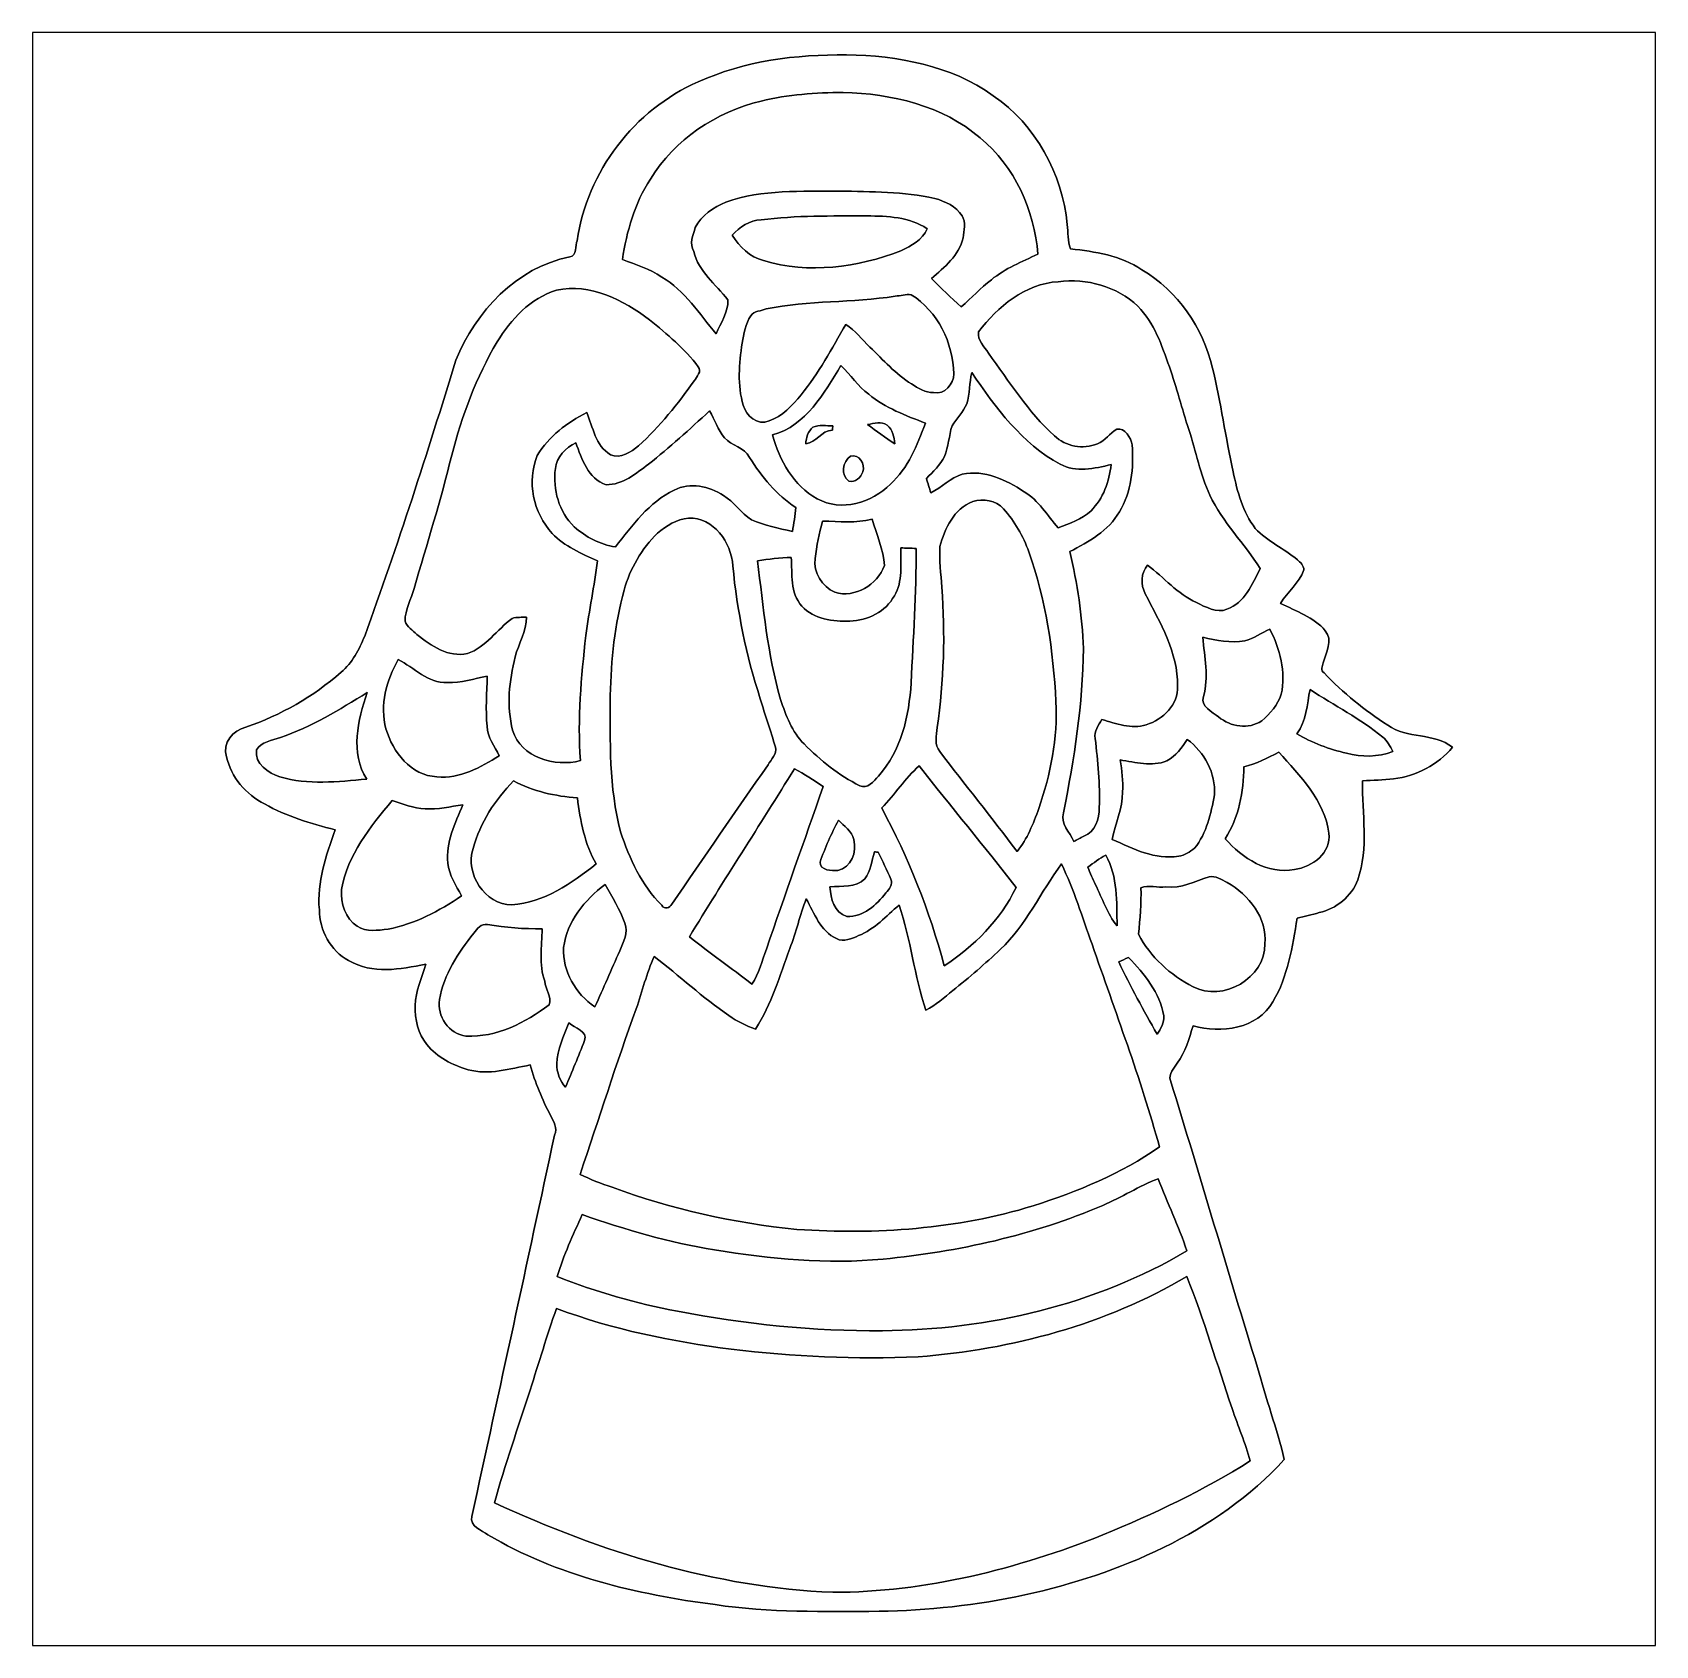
# Model space of a CAD drawing. Header units: centimetres. Extents: x -16.8 to 16.8, y -16.7 to 16.7.
import ezdxf

# ---------------------------------------------------------------- set-up
doc = ezdxf.new("R2010")
doc.units = ezdxf.units.CM
doc.header["$MEASUREMENT"] = 0
doc.layers.add('Layer 1', color=7, linetype='Continuous')

msp = doc.modelspace()

# ---------------------------------------------------------------- linework, layer by layer
at = {"layer": 'Layer 1', "color": 7}
for points, knots in [([(-16.77458, 16.66875), (-16.77458, 16.66875), (16.77458, 16.66875), (16.77458, 16.66875), (16.77458, 16.66875), (16.77458, 16.66875), (16.77458, -16.66875), (16.77458, -16.66875), (16.77458, -16.66875), (16.77458, -16.66875), (-16.77458, -16.66875), (-16.77458, -16.66875), (-16.77458, -16.66875), (-16.77458, -16.66875), (-16.77458, 16.66875), (-16.77458, 16.66875), (-16.77458, 16.66875), (-16.77458, 16.66875), (-16.77458, 16.66875), (-16.77458, 16.66875)], [0, 0, 0, 0, 0.16666667, 0.16666667, 0.16666667, 0.16666667, 0.33333333, 0.33333333, 0.33333333, 0.33333333, 0.5, 0.5, 0.5, 0.5, 0.66666667, 0.66666667, 0.66666667, 0.66666667, 1, 1, 1, 1]), ([(-3.0166, 15.64675), (-4.33599, 15.07137), (-5.31142, 13.78938), (-5.51709, 12.36557), (-5.51709, 12.36557), (-5.55872, 12.26961), (-5.51674, 12.05371), (-5.66773, 12.02972), (-5.66773, 12.02972), (-6.76839, 11.81594), (-7.61224, 10.89978), (-8.02252, 9.89295), (-8.02252, 9.89295), (-8.61166, 7.98054), (-9.22267, 6.07342), (-9.90741, 4.19206), (-9.90741, 4.19206), (-10.02171, 3.91689), (-10.16353, 3.64137), (-10.39671, 3.44734), (-10.39671, 3.44734), (-10.96786, 2.94146), (-11.64519, 2.55905), (-12.36557, 2.31034), (-12.36557, 2.31034), (-12.6305, 2.25002), (-12.85487, 1.98049), (-12.76279, 1.70004), (-12.76279, 1.70004), (-12.67178, 1.27847), (-12.35851, 0.91652), (-11.97645, 0.72425), (-11.97645, 0.72425), (-11.5249, 0.46496), (-11.02148, 0.32032), (-10.52054, 0.1905), (-10.52054, 0.1905), (-10.70257, -0.34043), (-10.89942, -0.89323), (-10.84439, -1.46368), (-10.84439, -1.46368), (-10.83945, -1.88489), (-10.61685, -2.31316), (-10.23867, -2.51319), (-10.23867, -2.51319), (-9.75043, -2.8), (-9.17258, -2.69381), (-8.64694, -2.58833), (-8.64694, -2.58833), (-8.72031, -2.87267), (-8.85754, -3.14254), (-8.86742, -3.44064), (-8.86742, -3.44064), (-8.86601, -3.72357), (-8.80992, -4.02484), (-8.62154, -4.24639), (-8.62154, -4.24639), (-8.41163, -4.5152), (-8.09025, -4.67042), (-7.77064, -4.76779), (-7.77064, -4.76779), (-7.34413, -4.88774), (-6.90633, -4.74768), (-6.48582, -4.67042), (-6.48582, -4.67042), (-6.38739, -5.03449), (-6.23958, -5.38233), (-6.0646, -5.71606), (-6.0646, -5.71606), (-6.00251, -5.84024), (-5.91573, -5.97323), (-5.98311, -6.11928), (-5.98311, -6.11928), (-6.54756, -8.74748), (-7.12011, -11.37497), (-7.69267, -14.00175), (-7.69267, -14.00175), (-7.74912, -14.20989), (-7.47924, -14.28327), (-7.35894, -14.38134), (-7.35894, -14.38134), (-5.93549, -15.22412), (-4.29154, -15.61183), (-2.66488, -15.82314), (-2.66488, -15.82314), (-1.54376, -15.98789), (-0.40675, -15.96919), (0.72355, -15.96108), (0.72355, -15.96108), (2.74355, -15.92756), (4.77873, -15.52822), (6.60435, -14.64451), (6.60435, -14.64451), (7.53286, -14.18766), (8.40246, -13.59288), (9.10061, -12.82347), (9.10061, -12.82347), (8.94962, -12.18001), (8.71361, -11.56053), (8.54745, -10.92129), (8.54745, -10.92129), (7.93503, -8.94962), (7.35965, -6.9663), (6.7497, -4.99428), (6.7497, -4.99428), (6.69854, -4.85387), (6.82025, -4.74028), (6.88693, -4.63127), (6.88693, -4.63127), (7.06049, -4.40549), (7.13246, -4.12574), (7.21677, -3.85904), (7.21677, -3.85904), (7.79321, -4.01708), (8.5471, -3.93065), (8.86601, -3.36232), (8.86601, -3.36232), (9.17716, -2.83916), (9.26924, -2.22638), (9.36696, -1.63548), (9.36696, -1.63548), (9.51865, -1.59738), (9.6714, -1.56457), (9.82204, -1.52224), (9.82204, -1.52224), (10.17587, -1.44321), (10.4902, -1.18498), (10.61967, -0.8442), (10.61967, -0.8442), (10.84968, -0.18415), (10.70822, 0.52211), (10.71739, 1.20368), (10.71739, 1.20368), (10.93188, 1.21532), (11.14672, 1.21991), (11.36156, 1.24107), (11.36156, 1.24107), (11.83111, 1.29963), (12.2749, 1.53353), (12.579, 1.89689), (12.579, 1.89689), (12.192, 2.19781), (11.63743, 2.06834), (11.2395, 2.35091), (11.2395, 2.35091), (10.76184, 2.65924), (10.31346, 3.01942), (9.92364, 3.43429), (9.92364, 3.43429), (9.83756, 3.48156), (9.88942, 3.57399), (9.90424, 3.64173), (9.90424, 3.64173), (9.96139, 3.84669), (10.1152, 4.11127), (9.94833, 4.30389), (9.94833, 4.30389), (9.70844, 4.58505), (9.34156, 4.70606), (9.02229, 4.87045), (9.02229, 4.87045), (9.16622, 5.1121), (9.40894, 5.28779), (9.50277, 5.56013), (9.50277, 5.56013), (9.51124, 5.64833), (9.42869, 5.71782), (9.37225, 5.77286), (9.37225, 5.77286), (9.09179, 6.0011), (8.75242, 6.15315), (8.50194, 6.41844), (8.50194, 6.41844), (8.23771, 6.75569), (8.13329, 7.17797), (8.04439, 7.58825), (8.04439, 7.58825), (7.88635, 8.30016), (7.79039, 9.02476), (7.61894, 9.7342), (7.61894, 9.7342), (7.42174, 10.56675), (6.89822, 11.32805), (6.15527, 11.76373), (6.15527, 11.76373), (5.71959, 12.05936), (5.19077, 12.14261), (4.6796, 12.19588), (4.6796, 12.19588), (4.62139, 12.35745), (4.63691, 12.53419), (4.61292, 12.70176), (4.61292, 12.70176), (4.51414, 13.75022), (3.96028, 14.76269), (3.08575, 15.36171), (3.08575, 15.36171), (2.21192, 15.98718), (1.10913, 16.19109), (0.05327, 16.20555), (0.05327, 16.20555), (-0.9906, 16.21649), (-2.05881, 16.08243), (-3.0166, 15.64675)], [0, 0, 0, 0, 0.01923077, 0.01923077, 0.01923077, 0.01923077, 0.03846154, 0.03846154, 0.03846154, 0.03846154, 0.05769231, 0.05769231, 0.05769231, 0.05769231, 0.07692308, 0.07692308, 0.07692308, 0.07692308, 0.09615385, 0.09615385, 0.09615385, 0.09615385, 0.11538462, 0.11538462, 0.11538462, 0.11538462, 0.13461538, 0.13461538, 0.13461538, 0.13461538, 0.15384615, 0.15384615, 0.15384615, 0.15384615, 0.17307692, 0.17307692, 0.17307692, 0.17307692, 0.19230769, 0.19230769, 0.19230769, 0.19230769, 0.21153846, 0.21153846, 0.21153846, 0.21153846, 0.23076923, 0.23076923, 0.23076923, 0.23076923, 0.25, 0.25, 0.25, 0.25, 0.26923077, 0.26923077, 0.26923077, 0.26923077, 0.28846154, 0.28846154, 0.28846154, 0.28846154, 0.30769231, 0.30769231, 0.30769231, 0.30769231, 0.32692308, 0.32692308, 0.32692308, 0.32692308, 0.34615385, 0.34615385, 0.34615385, 0.34615385, 0.36538462, 0.36538462, 0.36538462, 0.36538462, 0.38461538, 0.38461538, 0.38461538, 0.38461538, 0.40384615, 0.40384615, 0.40384615, 0.40384615, 0.42307692, 0.42307692, 0.42307692, 0.42307692, 0.44230769, 0.44230769, 0.44230769, 0.44230769, 0.46153846, 0.46153846, 0.46153846, 0.46153846, 0.48076923, 0.48076923, 0.48076923, 0.48076923, 0.5, 0.5, 0.5, 0.5, 0.51923077, 0.51923077, 0.51923077, 0.51923077, 0.53846154, 0.53846154, 0.53846154, 0.53846154, 0.55769231, 0.55769231, 0.55769231, 0.55769231, 0.57692308, 0.57692308, 0.57692308, 0.57692308, 0.59615385, 0.59615385, 0.59615385, 0.59615385, 0.61538462, 0.61538462, 0.61538462, 0.61538462, 0.63461538, 0.63461538, 0.63461538, 0.63461538, 0.65384615, 0.65384615, 0.65384615, 0.65384615, 0.67307692, 0.67307692, 0.67307692, 0.67307692, 0.69230769, 0.69230769, 0.69230769, 0.69230769, 0.71153846, 0.71153846, 0.71153846, 0.71153846, 0.73076923, 0.73076923, 0.73076923, 0.73076923, 0.75, 0.75, 0.75, 0.75, 0.76923077, 0.76923077, 0.76923077, 0.76923077, 0.78846154, 0.78846154, 0.78846154, 0.78846154, 0.80769231, 0.80769231, 0.80769231, 0.80769231, 0.82692308, 0.82692308, 0.82692308, 0.82692308, 0.84615385, 0.84615385, 0.84615385, 0.84615385, 0.86538462, 0.86538462, 0.86538462, 0.86538462, 0.88461538, 0.88461538, 0.88461538, 0.88461538, 0.90384615, 0.90384615, 0.90384615, 0.90384615, 0.92307692, 0.92307692, 0.92307692, 0.92307692, 0.94230769, 0.94230769, 0.94230769, 0.94230769, 0.96153846, 0.96153846, 0.96153846, 0.96153846, 1, 1, 1, 1]), ([(-1.71062, 15.25199), (-1.15746, 15.38817), (-0.58455, 15.42344), (-0.01693, 15.4305), (-0.01693, 15.4305), (0.98601, 15.40192), (2.03659, 15.16098), (2.81305, 14.49035), (2.81305, 14.49035), (3.53272, 13.90509), (3.93312, 12.99845), (4.00861, 12.08546), (4.00861, 12.08546), (3.67524, 11.93447), (3.33269, 11.79054), (3.04588, 11.55876), (3.04588, 11.55876), (2.82646, 11.38626), (2.63313, 11.18517), (2.42464, 11.00067), (2.42464, 11.00067), (2.21086, 11.18588), (2.00484, 11.3792), (1.80763, 11.58099), (1.80763, 11.58099), (2.07433, 11.81806), (2.37561, 12.05936), (2.46415, 12.42307), (2.46415, 12.42307), (2.47474, 12.57124), (2.52624, 12.74657), (2.43981, 12.88168), (2.43981, 12.88168), (2.31775, 13.07747), (2.09197, 13.17907), (1.87713, 13.23869), (1.87713, 13.23869), (1.23261, 13.37874), (0.56797, 13.37698), (-0.08819, 13.39039), (-0.08819, 13.39039), (-0.87348, 13.38051), (-1.68734, 13.43307), (-2.43946, 13.16179), (-2.43946, 13.16179), (-2.69628, 13.05948), (-2.94922, 12.8905), (-3.0734, 12.63544), (-3.0734, 12.63544), (-3.12173, 12.47775), (-3.20287, 12.29924), (-3.10621, 12.14049), (-3.10621, 12.14049), (-3.00461, 11.72704), (-2.65148, 11.46457), (-2.40277, 11.14531), (-2.40277, 11.14531), (-2.38584, 10.88602), (-2.54953, 10.66694), (-2.64195, 10.43834), (-2.64195, 10.43834), (-2.98697, 10.85462), (-3.29071, 11.33158), (-3.76626, 11.61415), (-3.76626, 11.61415), (-4.01532, 11.78101), (-4.30354, 11.86744), (-4.57976, 11.97751), (-4.57976, 11.97751), (-4.49016, 12.55854), (-4.32964, 13.1385), (-4.00262, 13.63416), (-4.00262, 13.63416), (-3.50449, 14.46248), (-2.63913, 15.02375), (-1.71062, 15.25199)], [0, 0, 0, 0, 0.05, 0.05, 0.05, 0.05, 0.1, 0.1, 0.1, 0.1, 0.15, 0.15, 0.15, 0.15, 0.2, 0.2, 0.2, 0.2, 0.25, 0.25, 0.25, 0.25, 0.3, 0.3, 0.3, 0.3, 0.35, 0.35, 0.35, 0.35, 0.4, 0.4, 0.4, 0.4, 0.45, 0.45, 0.45, 0.45, 0.5, 0.5, 0.5, 0.5, 0.55, 0.55, 0.55, 0.55, 0.6, 0.6, 0.6, 0.6, 0.65, 0.65, 0.65, 0.65, 0.7, 0.7, 0.7, 0.7, 0.75, 0.75, 0.75, 0.75, 0.8, 0.8, 0.8, 0.8, 0.85, 0.85, 0.85, 0.85, 0.9, 0.9, 0.9, 0.9, 1, 1, 1, 1]), ([(-1.71274, 12.79525), (-0.98778, 12.89156), (-0.25365, 12.87216), (0.4759, 12.87921), (0.4759, 12.87921), (0.89747, 12.87039), (1.35502, 12.86157), (1.71662, 12.61216), (1.71662, 12.61216), (1.62313, 12.38003), (1.39347, 12.25726), (1.17792, 12.15813), (1.17792, 12.15813), (0.28434, 11.80677), (-0.73307, 11.67659), (-1.66441, 11.95282), (-1.66441, 11.95282), (-1.9431, 12.03184), (-2.159, 12.2361), (-2.31034, 12.47634), (-2.31034, 12.47634), (-2.16076, 12.65343), (-1.95051, 12.78714), (-1.71274, 12.79525)], [0, 0, 0, 0, 0.14285714, 0.14285714, 0.14285714, 0.14285714, 0.28571429, 0.28571429, 0.28571429, 0.28571429, 0.42857143, 0.42857143, 0.42857143, 0.42857143, 0.57142857, 0.57142857, 0.57142857, 0.57142857, 0.71428571, 0.71428571, 0.71428571, 0.71428571, 1, 1, 1, 1]), ([(-5.94501, 11.34357), (-5.2391, 11.49385), (-4.56248, 11.13896), (-4.01779, 10.72797), (-4.01779, 10.72797), (-3.65795, 10.43411), (-3.29001, 10.13495), (-3.01202, 9.75889), (-3.01202, 9.75889), (-2.93053, 9.66682), (-3.04871, 9.55005), (-3.0921, 9.47667), (-3.0921, 9.47667), (-3.43394, 8.99266), (-3.80753, 8.52699), (-4.24498, 8.12553), (-4.24498, 8.12553), (-4.40478, 7.99606), (-4.61751, 7.84966), (-4.82847, 7.94173), (-4.82847, 7.94173), (-5.1368, 8.12871), (-5.19007, 8.51041), (-5.31742, 8.81697), (-5.31742, 8.81697), (-5.71959, 8.60496), (-6.10341, 8.32379), (-6.33977, 7.92762), (-6.33977, 7.92762), (-6.56449, 7.39069), (-6.42197, 6.73876), (-6.03215, 6.31507), (-6.03215, 6.31507), (-5.77321, 6.04873), (-5.42996, 5.89633), (-5.09552, 5.74993), (-5.09552, 5.74993), (-5.16079, 5.23205), (-5.26521, 4.72052), (-5.33823, 4.2037), (-5.33823, 4.2037), (-5.42819, 3.3461), (-5.51639, 2.48285), (-5.44618, 1.61996), (-5.44618, 1.61996), (-5.97535, 1.48343), (-6.67632, 1.67816), (-6.84989, 2.24755), (-6.84989, 2.24755), (-6.9783, 2.74532), (-6.92009, 3.2699), (-6.79803, 3.76273), (-6.79803, 3.76273), (-6.72606, 4.03895), (-6.56625, 4.29436), (-6.55955, 4.58576), (-6.55955, 4.58576), (-6.65868, 4.57764), (-6.76275, 4.58929), (-6.85765, 4.55859), (-6.85765, 4.55859), (-7.17479, 4.32788), (-7.39916, 3.96311), (-7.78545, 3.83328), (-7.78545, 3.83328), (-8.18339, 3.74509), (-8.53405, 3.9945), (-8.82721, 4.22663), (-8.82721, 4.22663), (-8.91505, 4.31094), (-9.03111, 4.38397), (-9.07344, 4.50321), (-9.07344, 4.50321), (-9.07239, 4.73992), (-8.94856, 4.95547), (-8.88788, 5.18019), (-8.88788, 5.18019), (-8.61624, 6.09388), (-8.3372, 7.00581), (-8.1086, 7.93115), (-8.1086, 7.93115), (-7.89834, 8.74712), (-7.60095, 9.54722), (-7.16915, 10.27324), (-7.16915, 10.27324), (-6.88481, 10.74314), (-6.48088, 11.17141), (-5.94501, 11.34357)], [0, 0, 0, 0, 0.04347826, 0.04347826, 0.04347826, 0.04347826, 0.08695652, 0.08695652, 0.08695652, 0.08695652, 0.13043478, 0.13043478, 0.13043478, 0.13043478, 0.17391304, 0.17391304, 0.17391304, 0.17391304, 0.2173913, 0.2173913, 0.2173913, 0.2173913, 0.26086957, 0.26086957, 0.26086957, 0.26086957, 0.30434783, 0.30434783, 0.30434783, 0.30434783, 0.34782609, 0.34782609, 0.34782609, 0.34782609, 0.39130435, 0.39130435, 0.39130435, 0.39130435, 0.43478261, 0.43478261, 0.43478261, 0.43478261, 0.47826087, 0.47826087, 0.47826087, 0.47826087, 0.52173913, 0.52173913, 0.52173913, 0.52173913, 0.56521739, 0.56521739, 0.56521739, 0.56521739, 0.60869565, 0.60869565, 0.60869565, 0.60869565, 0.65217391, 0.65217391, 0.65217391, 0.65217391, 0.69565217, 0.69565217, 0.69565217, 0.69565217, 0.73913043, 0.73913043, 0.73913043, 0.73913043, 0.7826087, 0.7826087, 0.7826087, 0.7826087, 0.82608696, 0.82608696, 0.82608696, 0.82608696, 0.86956522, 0.86956522, 0.86956522, 0.86956522, 0.91304348, 0.91304348, 0.91304348, 0.91304348, 1, 1, 1, 1]), ([(4.42877, 11.51784), (5.01474, 11.58946), (5.64233, 11.42859), (6.07095, 11.00984), (6.07095, 11.00984), (6.41597, 10.67047), (6.56766, 10.20127), (6.725, 9.75642), (6.725, 9.75642), (6.87599, 9.33097), (6.98606, 8.89247), (7.12576, 8.46314), (7.12576, 8.46314), (7.27604, 8.01158), (7.366, 7.53957), (7.55967, 7.10318), (7.55967, 7.10318), (7.83202, 6.54932), (8.27193, 6.10588), (8.60319, 5.58976), (8.60319, 5.58976), (8.44268, 5.26415), (8.28111, 4.88244), (7.91563, 4.74698), (7.91563, 4.74698), (7.69973, 4.66161), (7.47536, 4.79919), (7.28416, 4.88491), (7.28416, 4.88491), (6.89504, 5.06942), (6.61106, 5.40173), (6.27627, 5.66103), (6.27627, 5.66103), (6.13551, 5.49698), (6.12422, 5.25321), (6.22829, 5.06765), (6.22829, 5.06765), (6.53062, 4.46687), (6.90598, 3.85374), (6.89398, 3.15842), (6.89398, 3.15842), (6.91621, 2.77601), (6.59165, 2.46415), (6.24699, 2.36291), (6.24699, 2.36291), (5.93725, 2.26025), (5.6261, 2.38442), (5.32977, 2.4705), (5.32977, 2.4705), (5.26944, 2.34633), (5.15161, 2.23202), (5.19465, 2.07857), (5.19465, 2.07857), (5.2391, 1.60408), (5.30154, 1.12959), (5.27438, 0.65123), (5.27438, 0.65123), (5.28673, 0.41981), (5.18971, 0.1464), (4.95547, 0.05962), (4.95547, 0.05962), (4.88774, 0.02187), (4.8193, -0.01411), (4.75051, -0.04904), (4.75051, -0.04904), (4.66866, 0.13617), (4.47146, 0.31821), (4.53496, 0.54116), (4.53496, 0.54116), (4.76179, 1.65806), (4.93677, 2.79224), (4.94982, 3.93418), (4.94982, 3.93418), (4.92513, 4.61045), (4.82247, 5.28249), (4.66972, 5.94113), (4.66972, 5.94113), (5.05813, 6.14186), (5.46947, 6.36905), (5.69172, 6.76204), (5.69172, 6.76204), (5.94254, 7.17162), (5.99405, 7.67397), (5.95489, 8.14387), (5.95489, 8.14387), (5.93407, 8.29557), (5.80778, 8.49877), (5.63809, 8.47231), (5.63809, 8.47231), (5.49487, 8.38376), (5.39715, 8.23066), (5.23663, 8.16822), (5.23663, 8.16822), (4.94312, 8.04157), (4.5787, 8.11459), (4.34869, 8.33402), (4.34869, 8.33402), (3.8033, 8.82579), (3.41701, 9.45586), (2.9845, 10.04182), (2.9845, 10.04182), (2.90195, 10.1794), (2.75519, 10.30076), (2.78095, 10.47997), (2.78095, 10.47997), (3.17747, 11.00349), (3.74685, 11.47621), (4.42877, 11.51784)], [0, 0, 0, 0, 0.03571429, 0.03571429, 0.03571429, 0.03571429, 0.07142857, 0.07142857, 0.07142857, 0.07142857, 0.10714286, 0.10714286, 0.10714286, 0.10714286, 0.14285714, 0.14285714, 0.14285714, 0.14285714, 0.17857143, 0.17857143, 0.17857143, 0.17857143, 0.21428571, 0.21428571, 0.21428571, 0.21428571, 0.25, 0.25, 0.25, 0.25, 0.28571429, 0.28571429, 0.28571429, 0.28571429, 0.32142857, 0.32142857, 0.32142857, 0.32142857, 0.35714286, 0.35714286, 0.35714286, 0.35714286, 0.39285714, 0.39285714, 0.39285714, 0.39285714, 0.42857143, 0.42857143, 0.42857143, 0.42857143, 0.46428571, 0.46428571, 0.46428571, 0.46428571, 0.5, 0.5, 0.5, 0.5, 0.53571429, 0.53571429, 0.53571429, 0.53571429, 0.57142857, 0.57142857, 0.57142857, 0.57142857, 0.60714286, 0.60714286, 0.60714286, 0.60714286, 0.64285714, 0.64285714, 0.64285714, 0.64285714, 0.67857143, 0.67857143, 0.67857143, 0.67857143, 0.71428571, 0.71428571, 0.71428571, 0.71428571, 0.75, 0.75, 0.75, 0.75, 0.78571429, 0.78571429, 0.78571429, 0.78571429, 0.82142857, 0.82142857, 0.82142857, 0.82142857, 0.85714286, 0.85714286, 0.85714286, 0.85714286, 0.89285714, 0.89285714, 0.89285714, 0.89285714, 0.92857143, 0.92857143, 0.92857143, 0.92857143, 1, 1, 1, 1]), ([(1.05657, 11.21833), (1.16487, 11.22715), (1.27706, 11.25996), (1.38748, 11.24973), (1.38748, 11.24973), (1.94204, 10.90577), (2.25107, 10.25525), (2.27154, 9.6139), (2.27154, 9.6139), (2.26201, 9.40188), (2.08703, 9.17857), (1.85103, 9.22549), (1.85103, 9.22549), (1.68204, 9.22161), (1.53388, 9.32004), (1.39665, 9.40541), (1.39665, 9.40541), (1.06821, 9.60826), (0.81068, 9.90106), (0.53552, 10.16635), (0.53552, 10.16635), (0.37006, 10.32263), (0.2353, 10.51384), (0.03845, 10.63343), (0.03845, 10.63343), (-0.25471, 10.13919), (-0.5207, 9.62448), (-0.88865, 9.17963), (-0.88865, 9.17963), (-1.06751, 8.95809), (-1.27176, 8.73478), (-1.54905, 8.64023), (-1.54905, 8.64023), (-1.79176, 8.54146), (-2.0193, 8.74254), (-2.0828, 8.96338), (-2.0828, 8.96338), (-2.20592, 9.38071), (-2.17205, 9.82486), (-2.10397, 10.24855), (-2.10397, 10.24855), (-2.0641, 10.44116), (-2.04117, 10.6493), (-1.9244, 10.8144), (-1.9244, 10.8144), (-1.85914, 10.92059), (-1.70886, 10.90824), (-1.60796, 10.95587), (-1.60796, 10.95587), (-0.7306, 11.13472), (0.17427, 11.07934), (1.05657, 11.21833)], [0, 0, 0, 0, 0.07142857, 0.07142857, 0.07142857, 0.07142857, 0.14285714, 0.14285714, 0.14285714, 0.14285714, 0.21428571, 0.21428571, 0.21428571, 0.21428571, 0.28571429, 0.28571429, 0.28571429, 0.28571429, 0.35714286, 0.35714286, 0.35714286, 0.35714286, 0.42857143, 0.42857143, 0.42857143, 0.42857143, 0.5, 0.5, 0.5, 0.5, 0.57142857, 0.57142857, 0.57142857, 0.57142857, 0.64285714, 0.64285714, 0.64285714, 0.64285714, 0.71428571, 0.71428571, 0.71428571, 0.71428571, 0.78571429, 0.78571429, 0.78571429, 0.78571429, 0.85714286, 0.85714286, 0.85714286, 0.85714286, 1, 1, 1, 1]), ([(-0.06279, 9.78323), (0.13653, 9.59309), (0.29139, 9.35849), (0.51223, 9.19057), (0.51223, 9.19057), (0.85196, 8.90235), (1.27882, 8.75806), (1.68416, 8.59084), (1.68416, 8.59084), (1.51059, 8.13682), (1.3268, 7.66692), (0.95814, 7.33249), (0.95814, 7.33249), (0.57609, 6.94972), (-0.05715, 6.75534), (-0.55245, 7.03298), (-0.55245, 7.03298), (-1.04599, 7.29686), (-1.33597, 7.82673), (-1.47532, 8.35166), (-1.47532, 8.35166), (-0.77646, 8.54639), (-0.41875, 9.21244), (-0.06279, 9.78323), (-0.06279, 9.78323), (-0.06279, 9.78323), (-0.06279, 9.78323), (-0.06279, 9.78323)], [0, 0, 0, 0, 0.125, 0.125, 0.125, 0.125, 0.25, 0.25, 0.25, 0.25, 0.375, 0.375, 0.375, 0.375, 0.5, 0.5, 0.5, 0.5, 0.625, 0.625, 0.625, 0.625, 0.75, 0.75, 0.75, 0.75, 1, 1, 1, 1]), ([(2.53824, 8.99195), (2.60315, 9.20186), (2.58868, 9.42693), (2.63948, 9.64036), (2.63948, 9.64036), (3.13655, 8.91857), (3.677, 8.17139), (4.46687, 7.74806), (4.46687, 7.74806), (4.79284, 7.57061), (5.17913, 7.65634), (5.52274, 7.73924), (5.52274, 7.73924), (5.48287, 7.38822), (5.3594, 7.03827), (5.10575, 6.78286), (5.10575, 6.78286), (4.91419, 6.60753), (4.66654, 6.51757), (4.42736, 6.42937), (4.42736, 6.42937), (4.20194, 6.68867), (4.02378, 6.9977), (3.72181, 7.17832), (3.72181, 7.17832), (3.35033, 7.42668), (2.90089, 7.62988), (2.44475, 7.54309), (2.44475, 7.54309), (2.20345, 7.46301), (2.02001, 7.26969), (1.79634, 7.15327), (1.79634, 7.15327), (1.76389, 7.25276), (1.73249, 7.35224), (1.70392, 7.45243), (1.70392, 7.45243), (1.83974, 7.59213), (1.99143, 7.72689), (2.07504, 7.90716), (2.07504, 7.90716), (2.16323, 8.10754), (2.16782, 8.33226), (2.23379, 8.53863), (2.23379, 8.53863), (2.3308, 8.69209), (2.46274, 8.82509), (2.53824, 8.99195)], [0, 0, 0, 0, 0.07692308, 0.07692308, 0.07692308, 0.07692308, 0.15384615, 0.15384615, 0.15384615, 0.15384615, 0.23076923, 0.23076923, 0.23076923, 0.23076923, 0.30769231, 0.30769231, 0.30769231, 0.30769231, 0.38461538, 0.38461538, 0.38461538, 0.38461538, 0.46153846, 0.46153846, 0.46153846, 0.46153846, 0.53846154, 0.53846154, 0.53846154, 0.53846154, 0.61538462, 0.61538462, 0.61538462, 0.61538462, 0.69230769, 0.69230769, 0.69230769, 0.69230769, 0.76923077, 0.76923077, 0.76923077, 0.76923077, 0.84615385, 0.84615385, 0.84615385, 0.84615385, 1, 1, 1, 1]), ([(-2.78165, 8.84767), (-2.67088, 8.66599), (-2.60491, 8.45714), (-2.46733, 8.29204), (-2.46733, 8.29204), (-2.32833, 8.11495), (-2.05705, 8.10507), (-1.9558, 7.88776), (-1.9558, 7.88776), (-1.70074, 7.48594), (-1.39912, 7.112), (-0.99554, 6.85024), (-0.99554, 6.85024), (-1.01036, 6.68373), (-1.03787, 6.51933), (-1.06751, 6.35494), (-1.06751, 6.35494), (-1.35255, 6.42161), (-1.64183, 6.48053), (-1.91206, 6.59447), (-1.91206, 6.59447), (-2.12619, 6.73806), (-2.27048, 6.9663), (-2.49202, 7.10247), (-2.49202, 7.10247), (-2.78836, 7.28662), (-3.18382, 7.38152), (-3.50767, 7.21007), (-3.50767, 7.21007), (-4.03013, 6.96348), (-4.37691, 6.47771), (-4.72299, 6.03603), (-4.72299, 6.03603), (-5.04261, 6.08506), (-5.33435, 6.24311), (-5.57812, 6.4516), (-5.57812, 6.4516), (-5.89139, 6.7624), (-6.02403, 7.22207), (-5.96512, 7.65457), (-5.96512, 7.65457), (-5.94254, 7.89799), (-5.74922, 8.08108), (-5.54461, 8.19044), (-5.54461, 8.19044), (-5.41937, 7.85495), (-5.29061, 7.44467), (-4.91525, 7.32155), (-4.91525, 7.32155), (-4.57588, 7.31591), (-4.30036, 7.55615), (-4.04107, 7.74594), (-4.04107, 7.74594), (-3.60574, 8.09519), (-3.18876, 8.46631), (-2.78165, 8.84767)], [0, 0, 0, 0, 0.06666667, 0.06666667, 0.06666667, 0.06666667, 0.13333333, 0.13333333, 0.13333333, 0.13333333, 0.2, 0.2, 0.2, 0.2, 0.26666667, 0.26666667, 0.26666667, 0.26666667, 0.33333333, 0.33333333, 0.33333333, 0.33333333, 0.4, 0.4, 0.4, 0.4, 0.46666667, 0.46666667, 0.46666667, 0.46666667, 0.53333333, 0.53333333, 0.53333333, 0.53333333, 0.6, 0.6, 0.6, 0.6, 0.66666667, 0.66666667, 0.66666667, 0.66666667, 0.73333333, 0.73333333, 0.73333333, 0.73333333, 0.8, 0.8, 0.8, 0.8, 0.86666667, 0.86666667, 0.86666667, 0.86666667, 1, 1, 1, 1]), ([(-0.64135, 8.50829), (-0.74507, 8.42892), (-0.78246, 8.29028), (-0.79022, 8.16539), (-0.79022, 8.16539), (-0.57397, 8.19326), (-0.47096, 8.43986), (-0.24095, 8.45044), (-0.24095, 8.45044), (-0.23777, 8.47161), (-0.23107, 8.51464), (-0.22754, 8.53616), (-0.22754, 8.53616), (-0.36407, 8.53652), (-0.514, 8.56827), (-0.64135, 8.50829), (-0.64135, 8.50829), (-0.64135, 8.50829), (-0.64135, 8.50829), (-0.64135, 8.50829)], [0, 0, 0, 0, 0.16666667, 0.16666667, 0.16666667, 0.16666667, 0.33333333, 0.33333333, 0.33333333, 0.33333333, 0.5, 0.5, 0.5, 0.5, 0.66666667, 0.66666667, 0.66666667, 0.66666667, 1, 1, 1, 1]), ([(0.48754, 8.56862), (0.67134, 8.43068), (0.85549, 8.29275), (1.04951, 8.16892), (1.04951, 8.16892), (1.0347, 8.30721), (1.01106, 8.45855), (0.89359, 8.54957), (0.89359, 8.54957), (0.77399, 8.642), (0.6223, 8.58202), (0.48754, 8.56862), (0.48754, 8.56862), (0.48754, 8.56862), (0.48754, 8.56862), (0.48754, 8.56862)], [0, 0, 0, 0, 0.2, 0.2, 0.2, 0.2, 0.4, 0.4, 0.4, 0.4, 0.6, 0.6, 0.6, 0.6, 1, 1, 1, 1]), ([(0.13547, 7.90963), (-0.02928, 7.80415), (-0.07691, 7.51664), (0.09843, 7.39704), (0.09843, 7.39704), (0.23107, 7.35824), (0.35066, 7.46901), (0.38594, 7.58966), (0.38594, 7.58966), (0.4505, 7.73853), (0.3108, 7.97454), (0.13547, 7.90963)], [0, 0, 0, 0, 0.25, 0.25, 0.25, 0.25, 0.5, 0.5, 0.5, 0.5, 1, 1, 1, 1]), ([(2.65959, 6.9723), (2.87867, 7.04568), (3.13902, 6.9977), (3.29706, 6.82519), (3.29706, 6.82519), (3.52496, 6.56484), (3.70911, 6.26251), (3.81776, 5.93302), (3.81776, 5.93302), (4.18218, 4.94242), (4.32188, 3.88761), (4.38079, 2.83916), (4.38079, 2.83916), (4.42524, 2.08739), (4.26896, 1.33597), (4.02484, 0.6283), (4.02484, 0.6283), (3.91407, 0.31679), (3.78883, 0.00212), (3.57787, -0.25647), (3.57787, -0.25647), (3.05435, 0.43815), (2.50825, 1.11548), (1.98049, 1.80657), (1.98049, 1.80657), (1.86196, 1.94451), (1.91135, 2.14207), (1.92581, 2.3054), (1.92581, 2.3054), (2.06375, 3.26355), (2.09656, 4.23721), (2.02001, 5.20206), (2.02001, 5.20206), (2.00589, 5.48252), (1.9685, 5.76227), (1.97979, 6.04308), (1.97979, 6.04308), (2.08421, 6.4135), (2.26977, 6.82872), (2.65959, 6.9723)], [0, 0, 0, 0, 0.09090909, 0.09090909, 0.09090909, 0.09090909, 0.18181818, 0.18181818, 0.18181818, 0.18181818, 0.27272727, 0.27272727, 0.27272727, 0.27272727, 0.36363636, 0.36363636, 0.36363636, 0.36363636, 0.45454545, 0.45454545, 0.45454545, 0.45454545, 0.54545455, 0.54545455, 0.54545455, 0.54545455, 0.63636364, 0.63636364, 0.63636364, 0.63636364, 0.72727273, 0.72727273, 0.72727273, 0.72727273, 0.81818182, 0.81818182, 0.81818182, 0.81818182, 1, 1, 1, 1]), ([(-3.21628, 6.63399), (-2.68817, 6.64563), (-2.33045, 6.13198), (-2.29835, 5.64656), (-2.29835, 5.64656), (-2.2098, 4.71276), (-2.02142, 3.79095), (-1.73038, 2.89878), (-1.73038, 2.89878), (-1.63301, 2.56293), (-1.51201, 2.23449), (-1.41746, 1.89794), (-1.41746, 1.89794), (-1.37336, 1.75613), (-1.51306, 1.64818), (-1.56739, 1.53247), (-1.56739, 1.53247), (-2.24719, 0.58385), (-2.89701, -0.38594), (-3.55847, -1.34691), (-3.55847, -1.34691), (-3.59939, -1.4224), (-3.7144, -1.46438), (-3.76731, -1.36984), (-3.76731, -1.36984), (-4.18183, -0.95603), (-4.43301, -0.40287), (-4.61998, 0.14499), (-4.61998, 0.14499), (-4.85775, 1.06609), (-4.83411, 2.02494), (-4.83553, 2.96862), (-4.83553, 2.96862), (-4.80624, 3.69888), (-4.74627, 4.43759), (-4.54378, 5.14279), (-4.54378, 5.14279), (-4.4263, 5.58976), (-4.17901, 5.99722), (-3.85445, 6.32389), (-3.85445, 6.32389), (-3.67101, 6.47241), (-3.45581, 6.60788), (-3.21628, 6.63399)], [0, 0, 0, 0, 0.08333333, 0.08333333, 0.08333333, 0.08333333, 0.16666667, 0.16666667, 0.16666667, 0.16666667, 0.25, 0.25, 0.25, 0.25, 0.33333333, 0.33333333, 0.33333333, 0.33333333, 0.41666667, 0.41666667, 0.41666667, 0.41666667, 0.5, 0.5, 0.5, 0.5, 0.58333333, 0.58333333, 0.58333333, 0.58333333, 0.66666667, 0.66666667, 0.66666667, 0.66666667, 0.75, 0.75, 0.75, 0.75, 0.83333333, 0.83333333, 0.83333333, 0.83333333, 1, 1, 1, 1]), ([(-0.44203, 6.57119), (-0.1016, 6.55955), (0.24694, 6.52216), (0.58032, 6.6107), (0.58032, 6.6107), (0.67663, 6.29461), (0.81104, 5.98099), (0.83644, 5.65009), (0.83644, 5.65009), (0.68756, 5.25533), (0.22648, 4.97276), (-0.19191, 5.0987), (-0.19191, 5.0987), (-0.45156, 5.21935), (-0.63606, 5.50686), (-0.59655, 5.79755), (-0.59655, 5.79755), (-0.56586, 6.05931), (-0.51012, 6.31719), (-0.44203, 6.57119)], [0, 0, 0, 0, 0.16666667, 0.16666667, 0.16666667, 0.16666667, 0.33333333, 0.33333333, 0.33333333, 0.33333333, 0.5, 0.5, 0.5, 0.5, 0.66666667, 0.66666667, 0.66666667, 0.66666667, 1, 1, 1, 1]), ([(1.17581, 6.01451), (1.27706, 6.01416), (1.38712, 6.00922), (1.49049, 6.00534), (1.49049, 6.00534), (1.50072, 5.07824), (1.42699, 4.15361), (1.38818, 3.22792), (1.38818, 3.22792), (1.34267, 2.54282), (1.18674, 1.82139), (0.7112, 1.29858), (0.7112, 1.29858), (0.61877, 1.1938), (0.48613, 1.02306), (0.32491, 1.10067), (0.32491, 1.10067), (-0.10724, 1.31339), (-0.48401, 1.62525), (-0.82409, 1.96356), (-0.82409, 1.96356), (-1.07844, 2.2098), (-1.2005, 2.55552), (-1.31022, 2.8829), (-1.31022, 2.8829), (-1.58468, 3.8167), (-1.66476, 4.79037), (-1.78788, 5.75169), (-1.78788, 5.75169), (-1.55681, 5.7845), (-1.32398, 5.81131), (-1.09044, 5.82083), (-1.09044, 5.82083), (-1.06786, 5.4797), (-1.11901, 5.08776), (-0.86995, 4.80977), (-0.86995, 4.80977), (-0.62336, 4.53672), (-0.22401, 4.49439), (0.12206, 4.50286), (0.12206, 4.50286), (0.48683, 4.51485), (0.86713, 4.69547), (1.04069, 5.02779), (1.04069, 5.02779), (1.22449, 5.32271), (1.16099, 5.68431), (1.17581, 6.01451)], [0, 0, 0, 0, 0.07692308, 0.07692308, 0.07692308, 0.07692308, 0.15384615, 0.15384615, 0.15384615, 0.15384615, 0.23076923, 0.23076923, 0.23076923, 0.23076923, 0.30769231, 0.30769231, 0.30769231, 0.30769231, 0.38461538, 0.38461538, 0.38461538, 0.38461538, 0.46153846, 0.46153846, 0.46153846, 0.46153846, 0.53846154, 0.53846154, 0.53846154, 0.53846154, 0.61538462, 0.61538462, 0.61538462, 0.61538462, 0.69230769, 0.69230769, 0.69230769, 0.69230769, 0.76923077, 0.76923077, 0.76923077, 0.76923077, 0.84615385, 0.84615385, 0.84615385, 0.84615385, 1, 1, 1, 1]), ([(8.28569, 4.09646), (8.47019, 4.14655), (8.63071, 4.25591), (8.80145, 4.33952), (8.80145, 4.33952), (9.00959, 3.9303), (9.14153, 3.44876), (9.03746, 2.99191), (9.03746, 2.99191), (8.97255, 2.77036), (8.80216, 2.59327), (8.63353, 2.44299), (8.63353, 2.44299), (8.36154, 2.25566), (7.98901, 2.31987), (7.74347, 2.52201), (7.74347, 2.52201), (7.61471, 2.62819), (7.36177, 2.73685), (7.43056, 2.94252), (7.43056, 2.94252), (7.54592, 3.34821), (7.45137, 3.76167), (7.41468, 4.16913), (7.41468, 4.16913), (7.70008, 4.10774), (7.99289, 4.04248), (8.28569, 4.09646)], [0, 0, 0, 0, 0.125, 0.125, 0.125, 0.125, 0.25, 0.25, 0.25, 0.25, 0.375, 0.375, 0.375, 0.375, 0.5, 0.5, 0.5, 0.5, 0.625, 0.625, 0.625, 0.625, 0.75, 0.75, 0.75, 0.75, 1, 1, 1, 1]), ([(-9.21561, 3.71052), (-8.88365, 3.54365), (-8.59966, 3.21451), (-8.20103, 3.23286), (-8.20103, 3.23286), (-7.91774, 3.21486), (-7.64752, 3.31258), (-7.37411, 3.36868), (-7.37411, 3.36868), (-7.37764, 3.0226), (-7.41433, 2.67406), (-7.37588, 2.32904), (-7.37588, 2.32904), (-7.36388, 2.10009), (-7.22489, 1.91594), (-7.12576, 1.71944), (-7.12576, 1.71944), (-7.51558, 1.48096), (-7.93679, 1.24037), (-8.41481, 1.28517), (-8.41481, 1.28517), (-8.95562, 1.31092), (-9.32568, 1.79599), (-9.46714, 2.27612), (-9.46714, 2.27612), (-9.60191, 2.76931), (-9.45621, 3.27801), (-9.21561, 3.71052)], [0, 0, 0, 0, 0.125, 0.125, 0.125, 0.125, 0.25, 0.25, 0.25, 0.25, 0.375, 0.375, 0.375, 0.375, 0.5, 0.5, 0.5, 0.5, 0.625, 0.625, 0.625, 0.625, 0.75, 0.75, 0.75, 0.75, 1, 1, 1, 1]), ([(-11.65013, 2.09726), (-11.00878, 2.31528), (-10.42776, 2.67194), (-9.85555, 3.02789), (-9.85555, 3.02789), (-10.04429, 2.46027), (-10.21362, 1.77765), (-9.86578, 1.23754), (-9.86578, 1.23754), (-10.46198, 1.18251), (-11.08004, 1.11442), (-11.66283, 1.28446), (-11.66283, 1.28446), (-11.89919, 1.35996), (-12.1853, 1.55822), (-12.14649, 1.84079), (-12.14649, 1.84079), (-12.04595, 2.01401), (-11.82053, 2.03729), (-11.65013, 2.09726)], [0, 0, 0, 0, 0.16666667, 0.16666667, 0.16666667, 0.16666667, 0.33333333, 0.33333333, 0.33333333, 0.33333333, 0.5, 0.5, 0.5, 0.5, 0.66666667, 0.66666667, 0.66666667, 0.66666667, 1, 1, 1, 1]), ([(9.63295, 3.09139), (10.1286, 2.75343), (10.67611, 2.49273), (11.13684, 2.10503), (11.13684, 2.10503), (11.23244, 2.02918), (11.28854, 1.91876), (11.34145, 1.81151), (11.34145, 1.81151), (11.04124, 1.68416), (10.69799, 1.69333), (10.38648, 1.77306), (10.38648, 1.77306), (10.02771, 1.85596), (9.6774, 1.98402), (9.36131, 2.17452), (9.36131, 2.17452), (9.56557, 2.43558), (9.56627, 2.77989), (9.63295, 3.09139)], [0, 0, 0, 0, 0.16666667, 0.16666667, 0.16666667, 0.16666667, 0.33333333, 0.33333333, 0.33333333, 0.33333333, 0.5, 0.5, 0.5, 0.5, 0.66666667, 0.66666667, 0.66666667, 0.66666667, 1, 1, 1, 1]), ([(6.67491, 1.61537), (6.85906, 1.71379), (6.98535, 1.88454), (7.09401, 2.05669), (7.09401, 2.05669), (7.45031, 1.79776), (7.68809, 1.35678), (7.6581, 0.91158), (7.6581, 0.91158), (7.58684, 0.52529), (7.49935, 0.12241), (7.24606, -0.19085), (7.24606, -0.19085), (7.14904, -0.26494), (7.04215, -0.34043), (6.91762, -0.3556), (6.91762, -0.3556), (6.42973, -0.43251), (5.9757, -0.20285), (5.54637, -0.00811), (5.54637, -0.00811), (5.60776, 0.32067), (5.76016, 0.63218), (5.7591, 0.97084), (5.7591, 0.97084), (5.7725, 1.19451), (5.74569, 1.4157), (5.70583, 1.63442), (5.70583, 1.63442), (6.0265, 1.58821), (6.35882, 1.48696), (6.67491, 1.61537)], [0, 0, 0, 0, 0.11111111, 0.11111111, 0.11111111, 0.11111111, 0.22222222, 0.22222222, 0.22222222, 0.22222222, 0.33333333, 0.33333333, 0.33333333, 0.33333333, 0.44444444, 0.44444444, 0.44444444, 0.44444444, 0.55555556, 0.55555556, 0.55555556, 0.55555556, 0.66666667, 0.66666667, 0.66666667, 0.66666667, 0.77777778, 0.77777778, 0.77777778, 0.77777778, 1, 1, 1, 1]), ([(8.26664, 1.49296), (8.51958, 1.55822), (8.757, 1.66793), (8.98525, 1.79352), (8.98525, 1.79352), (9.42763, 1.31374), (9.93281, 0.79551), (10.02489, 0.11924), (10.02489, 0.11924), (10.07498, -0.28716), (9.67916, -0.57679), (9.3151, -0.63253), (9.3151, -0.63253), (8.74995, -0.73695), (8.2363, -0.39546), (7.87788, 0.00564), (7.87788, 0.00564), (8.1661, 0.44556), (8.26029, 0.97473), (8.26664, 1.49296)], [0, 0, 0, 0, 0.16666667, 0.16666667, 0.16666667, 0.16666667, 0.33333333, 0.33333333, 0.33333333, 0.33333333, 0.5, 0.5, 0.5, 0.5, 0.66666667, 0.66666667, 0.66666667, 0.66666667, 1, 1, 1, 1]), ([(-1.02482, 1.45062), (-0.82091, 1.33879), (-0.62336, 1.21532), (-0.43145, 1.08338), (-0.43145, 1.08338), (-0.82197, -0.03634), (-1.21955, -1.15358), (-1.60338, -2.27577), (-1.60338, -2.27577), (-1.69369, -2.52024), (-1.76213, -2.77671), (-1.90218, -2.99967), (-1.90218, -2.99967), (-2.32833, -2.66735), (-2.77283, -2.35973), (-3.19546, -2.02283), (-3.19546, -2.02283), (-2.48849, -0.85478), (-1.7399, 0.28751), (-1.02482, 1.45062)], [0, 0, 0, 0, 0.16666667, 0.16666667, 0.16666667, 0.16666667, 0.33333333, 0.33333333, 0.33333333, 0.33333333, 0.5, 0.5, 0.5, 0.5, 0.66666667, 0.66666667, 0.66666667, 0.66666667, 1, 1, 1, 1]), ([(0.77929, 0.64241), (1.04775, 0.92251), (1.26647, 1.24848), (1.55222, 1.51236), (1.55222, 1.51236), (2.21439, 0.66851), (2.90371, -0.15416), (3.55706, -1.00506), (3.55706, -1.00506), (3.22862, -1.66934), (2.6924, -2.22321), (2.06975, -2.61902), (2.06975, -2.61902), (1.77059, -1.48484), (1.33209, -0.39194), (0.77929, 0.64241)], [0, 0, 0, 0, 0.2, 0.2, 0.2, 0.2, 0.4, 0.4, 0.4, 0.4, 0.6, 0.6, 0.6, 0.6, 1, 1, 1, 1]), ([(-7.66692, -0.19614), (-7.52793, 0.33867), (-7.20866, 0.80504), (-6.83119, 1.2005), (-6.83119, 1.2005), (-6.42479, 0.98178), (-5.96724, 0.88688), (-5.51039, 0.84772), (-5.51039, 0.84772), (-5.45148, 0.37818), (-5.36258, -0.10372), (-5.11951, -0.51647), (-5.11951, -0.51647), (-5.62857, -0.91052), (-6.19795, -1.31868), (-6.86364, -1.35749), (-6.86364, -1.35749), (-7.43091, -1.35996), (-7.83308, -0.71579), (-7.66692, -0.19614)], [0, 0, 0, 0, 0.16666667, 0.16666667, 0.16666667, 0.16666667, 0.33333333, 0.33333333, 0.33333333, 0.33333333, 0.5, 0.5, 0.5, 0.5, 0.66666667, 0.66666667, 0.66666667, 0.66666667, 1, 1, 1, 1]), ([(-9.34085, 0.79622), (-9.11578, 0.73307), (-8.89882, 0.62442), (-8.65964, 0.62618), (-8.65964, 0.62618), (-8.39505, 0.59866), (-8.13717, 0.67381), (-7.87682, 0.70661), (-7.87682, 0.70661), (-8.03734, 0.32561), (-8.23666, -0.07091), (-8.18621, -0.49706), (-8.18621, -0.49706), (-8.16363, -0.74824), (-8.01934, -0.9592), (-7.90575, -1.17651), (-7.90575, -1.17651), (-8.36789, -1.48908), (-8.87271, -1.75613), (-9.42481, -1.86514), (-9.42481, -1.86514), (-9.63436, -1.8856), (-9.87143, -1.92687), (-10.05946, -1.80375), (-10.05946, -1.80375), (-10.30958, -1.64853), (-10.40659, -1.32574), (-10.38507, -1.04528), (-10.38507, -1.04528), (-10.26654, -0.32456), (-9.78923, 0.24941), (-9.34085, 0.79622)], [0, 0, 0, 0, 0.11111111, 0.11111111, 0.11111111, 0.11111111, 0.22222222, 0.22222222, 0.22222222, 0.22222222, 0.33333333, 0.33333333, 0.33333333, 0.33333333, 0.44444444, 0.44444444, 0.44444444, 0.44444444, 0.55555556, 0.55555556, 0.55555556, 0.55555556, 0.66666667, 0.66666667, 0.66666667, 0.66666667, 0.77777778, 0.77777778, 0.77777778, 0.77777778, 1, 1, 1, 1]), ([(-0.11642, 0.38982), (0.00635, 0.27199), (0.16016, 0.16192), (0.20144, -0.01305), (0.20144, -0.01305), (0.2734, -0.26494), (0.1464, -0.59373), (-0.12982, -0.64982), (-0.12982, -0.64982), (-0.24836, -0.66287), (-0.49636, -0.65264), (-0.4953, -0.47943), (-0.4953, -0.47943), (-0.3937, -0.18027), (-0.25788, 0.1076), (-0.11642, 0.38982)], [0, 0, 0, 0, 0.2, 0.2, 0.2, 0.2, 0.4, 0.4, 0.4, 0.4, 0.6, 0.6, 0.6, 0.6, 1, 1, 1, 1]), ([(0.63288, -0.26776), (0.65193, -0.26882), (0.68933, -0.27058), (0.70838, -0.27164), (0.70838, -0.27164), (0.79128, -0.45967), (0.89147, -0.64029), (0.96732, -0.83185), (0.96732, -0.83185), (1.01424, -0.93486), (0.93133, -1.04175), (0.86783, -1.11407), (0.86783, -1.11407), (0.66922, -1.36137), (0.39758, -1.61607), (0.0575, -1.60373), (0.0575, -1.60373), (-0.20849, -1.51659), (-0.27305, -1.23366), (-0.28998, -0.98919), (-0.28998, -0.98919), (-0.0508, -0.96591), (0.2473, -1.01953), (0.4318, -0.82127), (0.4318, -0.82127), (0.55139, -0.66146), (0.57044, -0.45191), (0.63288, -0.26776)], [0, 0, 0, 0, 0.125, 0.125, 0.125, 0.125, 0.25, 0.25, 0.25, 0.25, 0.375, 0.375, 0.375, 0.375, 0.5, 0.5, 0.5, 0.5, 0.625, 0.625, 0.625, 0.625, 0.75, 0.75, 0.75, 0.75, 1, 1, 1, 1]), ([(5.0419, -0.58349), (5.15937, -0.49354), (5.27685, -0.40181), (5.40914, -0.33408), (5.40914, -0.33408), (5.66314, -0.77788), (5.63633, -1.30281), (5.64409, -1.79634), (5.64409, -1.79634), (5.43842, -1.54376), (5.3407, -1.23084), (5.19642, -0.94439), (5.19642, -0.94439), (5.13927, -0.82656), (5.08776, -0.70591), (5.0419, -0.58349)], [0, 0, 0, 0, 0.2, 0.2, 0.2, 0.2, 0.4, 0.4, 0.4, 0.4, 0.6, 0.6, 0.6, 0.6, 1, 1, 1, 1]), ([(4.4958, -0.51541), (4.75156, -1.04916), (4.92478, -1.61749), (5.12762, -2.17241), (5.12762, -2.17241), (5.60599, -3.56411), (6.13022, -4.94312), (6.52074, -6.36341), (6.52074, -6.36341), (5.72911, -6.91833), (4.82494, -7.28698), (3.90913, -7.5819), (3.90913, -7.5819), (2.33362, -8.06274), (0.66604, -8.18021), (-0.97155, -8.06803), (-0.97155, -8.06803), (-2.27506, -7.94138), (-3.56341, -7.65034), (-4.79284, -7.19843), (-4.79284, -7.19843), (-5.01862, -7.12188), (-5.24087, -7.03545), (-5.455, -6.93103), (-5.455, -6.93103), (-5.07153, -5.78873), (-4.70429, -4.64009), (-4.29436, -3.50696), (-4.29436, -3.50696), (-4.17019, -3.14643), (-4.07776, -2.7746), (-3.9243, -2.42535), (-3.9243, -2.42535), (-3.40678, -2.82963), (-2.92171, -3.27695), (-2.37878, -3.64878), (-2.37878, -3.64878), (-2.21086, -3.76873), (-2.02494, -3.86503), (-1.82739, -3.92677), (-1.82739, -3.92677), (-1.49895, -3.41701), (-1.32715, -2.82928), (-1.11972, -2.26519), (-1.11972, -2.26519), (-0.99095, -1.92758), (-0.90876, -1.5748), (-0.78105, -1.23719), (-0.78105, -1.23719), (-0.61348, -1.5367), (-0.49001, -1.90359), (-0.15275, -2.05846), (-0.15275, -2.05846), (-0.00529, -2.1403), (0.16404, -2.05458), (0.30268, -1.99708), (0.30268, -1.99708), (0.63394, -1.86302), (0.87171, -1.59173), (1.13947, -1.36737), (1.13947, -1.36737), (1.37795, -2.0761), (1.45838, -2.82857), (1.68981, -3.54013), (1.68981, -3.54013), (1.89583, -3.43359), (2.0701, -3.27695), (2.25143, -3.13408), (2.25143, -3.13408), (2.5848, -2.85715), (2.91959, -2.58022), (3.2325, -2.28), (3.2325, -2.28), (3.76626, -1.78012), (4.06576, -1.09643), (4.4958, -0.51541)], [0, 0, 0, 0, 0.05, 0.05, 0.05, 0.05, 0.1, 0.1, 0.1, 0.1, 0.15, 0.15, 0.15, 0.15, 0.2, 0.2, 0.2, 0.2, 0.25, 0.25, 0.25, 0.25, 0.3, 0.3, 0.3, 0.3, 0.35, 0.35, 0.35, 0.35, 0.4, 0.4, 0.4, 0.4, 0.45, 0.45, 0.45, 0.45, 0.5, 0.5, 0.5, 0.5, 0.55, 0.55, 0.55, 0.55, 0.6, 0.6, 0.6, 0.6, 0.65, 0.65, 0.65, 0.65, 0.7, 0.7, 0.7, 0.7, 0.75, 0.75, 0.75, 0.75, 0.8, 0.8, 0.8, 0.8, 0.85, 0.85, 0.85, 0.85, 0.9, 0.9, 0.9, 0.9, 1, 1, 1, 1]), ([(-5.79579, -2.24367), (-5.73088, -1.70356), (-5.35728, -1.25871), (-4.93854, -0.94015), (-4.93854, -0.94015), (-4.79319, -1.2005), (-4.63233, -1.45662), (-4.52861, -1.73743), (-4.52861, -1.73743), (-4.44853, -1.93993), (-4.566, -2.12901), (-4.63585, -2.31211), (-4.63585, -2.31211), (-4.81154, -2.69593), (-4.96923, -3.08822), (-5.1502, -3.46992), (-5.1502, -3.46992), (-5.5499, -3.19758), (-5.82154, -2.73509), (-5.79579, -2.24367)], [0, 0, 0, 0, 0.16666667, 0.16666667, 0.16666667, 0.16666667, 0.33333333, 0.33333333, 0.33333333, 0.33333333, 0.5, 0.5, 0.5, 0.5, 0.66666667, 0.66666667, 0.66666667, 0.66666667, 1, 1, 1, 1]), ([(7.54803, -0.78246), (7.68209, -0.75142), (7.8045, -0.8449), (7.91916, -0.89994), (7.91916, -0.89994), (8.36295, -1.15182), (8.75559, -1.63054), (8.70021, -2.16994), (8.70021, -2.16994), (8.71573, -2.87267), (7.82673, -3.38102), (7.21431, -3.05188), (7.21431, -3.05188), (6.74687, -2.81623), (6.33024, -2.43417), (6.08859, -1.96779), (6.08859, -1.96779), (6.11717, -1.64994), (6.14468, -1.32997), (6.13869, -1.0093), (6.13869, -1.0093), (6.29991, -0.94298), (6.48229, -1.0093), (6.65092, -0.99201), (6.65092, -0.99201), (6.96842, -1.02941), (7.25311, -0.86854), (7.54803, -0.78246)], [0, 0, 0, 0, 0.125, 0.125, 0.125, 0.125, 0.25, 0.25, 0.25, 0.25, 0.375, 0.375, 0.375, 0.375, 0.5, 0.5, 0.5, 0.5, 0.625, 0.625, 0.625, 0.625, 0.75, 0.75, 0.75, 0.75, 1, 1, 1, 1]), ([(-7.65104, -1.94557), (-7.58119, -1.86196), (-7.49829, -1.73778), (-7.37094, -1.76812), (-7.37094, -1.76812), (-6.99629, -1.83409), (-6.61635, -1.85667), (-6.23641, -1.85808), (-6.23641, -1.85808), (-6.24981, -2.21862), (-6.31084, -2.59256), (-6.18561, -2.94146), (-6.18561, -2.94146), (-6.16903, -3.0988), (-6.03638, -3.26425), (-6.09459, -3.42583), (-6.09459, -3.42583), (-6.58601, -3.79624), (-7.18079, -4.10633), (-7.81332, -4.07211), (-7.81332, -4.07211), (-8.16187, -4.03366), (-8.42151, -3.65936), (-8.36119, -3.31858), (-8.36119, -3.31858), (-8.27193, -2.79929), (-7.97101, -2.35126), (-7.65104, -1.94557)], [0, 0, 0, 0, 0.125, 0.125, 0.125, 0.125, 0.25, 0.25, 0.25, 0.25, 0.375, 0.375, 0.375, 0.375, 0.5, 0.5, 0.5, 0.5, 0.625, 0.625, 0.625, 0.625, 0.75, 0.75, 0.75, 0.75, 1, 1, 1, 1]), ([(5.68007, -2.54035), (5.74604, -2.51037), (5.81201, -2.48003), (5.87798, -2.44934), (5.87798, -2.44934), (6.21383, -2.78165), (6.52462, -3.17853), (6.61035, -3.65584), (6.61035, -3.65584), (6.62622, -3.79659), (6.54438, -3.92183), (6.47206, -4.03507), (6.47206, -4.03507), (6.19654, -3.54365), (5.91749, -3.05153), (5.68007, -2.54035)], [0, 0, 0, 0, 0.2, 0.2, 0.2, 0.2, 0.4, 0.4, 0.4, 0.4, 0.6, 0.6, 0.6, 0.6, 1, 1, 1, 1]), ([(-5.68501, -3.79906), (-5.56754, -3.90701), (-5.29061, -3.96875), (-5.36399, -4.16489), (-5.36399, -4.16489), (-5.48781, -4.48945), (-5.62151, -4.81048), (-5.75733, -5.13009), (-5.75733, -5.13009), (-5.8741, -4.99674), (-5.93796, -4.82106), (-5.9376, -4.64432), (-5.9376, -4.64432), (-5.91855, -4.34693), (-5.79755, -4.0707), (-5.68501, -3.79906)], [0, 0, 0, 0, 0.2, 0.2, 0.2, 0.2, 0.4, 0.4, 0.4, 0.4, 0.6, 0.6, 0.6, 0.6, 1, 1, 1, 1]), ([(5.34776, -7.57132), (5.74005, -7.40904), (6.09847, -7.17444), (6.49393, -7.02063), (6.49393, -7.02063), (6.6862, -7.52052), (6.91868, -8.00453), (7.08766, -8.51323), (7.08766, -8.51323), (5.19395, -9.62836), (2.97991, -10.1473), (0.79269, -10.16212), (0.79269, -10.16212), (-0.62865, -10.17411), (-2.04893, -10.02524), (-3.44452, -9.76136), (-3.44452, -9.76136), (-4.29048, -9.59626), (-5.12516, -9.3659), (-5.92561, -9.04416), (-5.92561, -9.04416), (-5.80178, -8.60072), (-5.5947, -8.1855), (-5.41549, -7.76252), (-5.41549, -7.76252), (-4.5212, -8.07156), (-3.61103, -8.34284), (-2.67476, -8.49418), (-2.67476, -8.49418), (-1.52471, -8.67692), (-0.35384, -8.79651), (0.80998, -8.68186), (0.80998, -8.68186), (2.36361, -8.52664), (3.91089, -8.19256), (5.34776, -7.57132)], [0, 0, 0, 0, 0.1, 0.1, 0.1, 0.1, 0.2, 0.2, 0.2, 0.2, 0.3, 0.3, 0.3, 0.3, 0.4, 0.4, 0.4, 0.4, 0.5, 0.5, 0.5, 0.5, 0.6, 0.6, 0.6, 0.6, 0.7, 0.7, 0.7, 0.7, 0.8, 0.8, 0.8, 0.8, 1, 1, 1, 1]), ([(1.53494, -10.70116), (3.4731, -10.54947), (5.40667, -10.039), (7.08554, -9.03993), (7.08554, -9.03993), (7.44432, -9.93211), (7.70749, -10.85885), (8.02146, -11.76726), (8.02146, -11.76726), (8.14211, -12.13097), (8.29557, -12.48375), (8.39611, -12.85416), (8.39611, -12.85416), (7.43303, -13.45847), (6.40468, -13.95236), (5.35305, -14.38134), (5.35305, -14.38134), (3.57787, -15.08689), (1.69016, -15.56844), (-0.23001, -15.56879), (-0.23001, -15.56879), (-2.66206, -15.46895), (-5.02567, -14.73623), (-7.22313, -13.72023), (-7.22313, -13.72023), (-7.01005, -12.93354), (-6.73418, -12.16589), (-6.49041, -11.38837), (-6.49041, -11.38837), (-6.30343, -10.82816), (-6.14221, -10.25913), (-5.94219, -9.70315), (-5.94219, -9.70315), (-4.78014, -10.13883), (-3.55776, -10.38648), (-2.32939, -10.54417), (-2.32939, -10.54417), (-1.0474, -10.69058), (0.24518, -10.76501), (1.53494, -10.70116)], [0, 0, 0, 0, 0.09090909, 0.09090909, 0.09090909, 0.09090909, 0.18181818, 0.18181818, 0.18181818, 0.18181818, 0.27272727, 0.27272727, 0.27272727, 0.27272727, 0.36363636, 0.36363636, 0.36363636, 0.36363636, 0.45454545, 0.45454545, 0.45454545, 0.45454545, 0.54545455, 0.54545455, 0.54545455, 0.54545455, 0.63636364, 0.63636364, 0.63636364, 0.63636364, 0.72727273, 0.72727273, 0.72727273, 0.72727273, 0.81818182, 0.81818182, 0.81818182, 0.81818182, 1, 1, 1, 1])]:
    msp.add_open_spline(points, degree=3, knots=knots, dxfattribs=at)
at = {"layer": 'Layer 1', "color": 251}
for points, knots in [([(-3.0166, 15.64675), (-2.05881, 16.08243), (-0.9906, 16.21649), (0.05327, 16.20555), (0.05327, 16.20555), (1.10913, 16.19109), (2.21192, 15.98718), (3.08575, 15.36171), (3.08575, 15.36171), (3.96028, 14.76269), (4.51414, 13.75022), (4.61292, 12.70176), (4.61292, 12.70176), (4.63691, 12.53419), (4.62139, 12.35745), (4.6796, 12.19588), (4.6796, 12.19588), (5.19077, 12.14261), (5.71959, 12.05936), (6.15527, 11.76373), (6.15527, 11.76373), (6.89822, 11.32805), (7.42174, 10.56675), (7.61894, 9.7342), (7.61894, 9.7342), (7.79039, 9.02476), (7.88635, 8.30016), (8.04439, 7.58825), (8.04439, 7.58825), (8.13329, 7.17797), (8.23771, 6.75569), (8.50194, 6.41844), (8.50194, 6.41844), (8.75242, 6.15315), (9.09179, 6.0011), (9.37225, 5.77286), (9.37225, 5.77286), (9.42869, 5.71782), (9.51124, 5.64833), (9.50277, 5.56013), (9.50277, 5.56013), (9.40894, 5.28779), (9.16622, 5.1121), (9.02229, 4.87045), (9.02229, 4.87045), (9.34156, 4.70606), (9.70844, 4.58505), (9.94833, 4.30389), (9.94833, 4.30389), (10.1152, 4.11127), (9.96139, 3.84669), (9.90424, 3.64173), (9.90424, 3.64173), (9.88942, 3.57399), (9.83756, 3.48156), (9.92364, 3.43429), (9.92364, 3.43429), (10.31346, 3.01942), (10.76184, 2.65924), (11.2395, 2.35091), (11.2395, 2.35091), (11.63743, 2.06834), (12.192, 2.19781), (12.579, 1.89689), (12.579, 1.89689), (12.2749, 1.53353), (11.83111, 1.29963), (11.36156, 1.24107), (11.36156, 1.24107), (11.14672, 1.21991), (10.93188, 1.21532), (10.71739, 1.20368), (10.71739, 1.20368), (10.70822, 0.52211), (10.84968, -0.18415), (10.61967, -0.8442), (10.61967, -0.8442), (10.4902, -1.18498), (10.17587, -1.44321), (9.82204, -1.52224), (9.82204, -1.52224), (9.6714, -1.56457), (9.51865, -1.59738), (9.36696, -1.63548), (9.36696, -1.63548), (9.26924, -2.22638), (9.17716, -2.83916), (8.86601, -3.36232), (8.86601, -3.36232), (8.5471, -3.93065), (7.79321, -4.01708), (7.21677, -3.85904), (7.21677, -3.85904), (7.13246, -4.12574), (7.06049, -4.40549), (6.88693, -4.63127), (6.88693, -4.63127), (6.82025, -4.74028), (6.69854, -4.85387), (6.7497, -4.99428), (6.7497, -4.99428), (7.35965, -6.9663), (7.93503, -8.94962), (8.54745, -10.92129), (8.54745, -10.92129), (8.71361, -11.56053), (8.94962, -12.18001), (9.10061, -12.82347), (9.10061, -12.82347), (8.40246, -13.59288), (7.53286, -14.18766), (6.60435, -14.64451), (6.60435, -14.64451), (4.77873, -15.52822), (2.74355, -15.92756), (0.72355, -15.96108), (0.72355, -15.96108), (-0.40675, -15.96919), (-1.54376, -15.98789), (-2.66488, -15.82314), (-2.66488, -15.82314), (-4.29154, -15.61183), (-5.93549, -15.22412), (-7.35894, -14.38134), (-7.35894, -14.38134), (-7.47924, -14.28327), (-7.74912, -14.20989), (-7.69267, -14.00175), (-7.69267, -14.00175), (-7.12011, -11.37497), (-6.54756, -8.74748), (-5.98311, -6.11928), (-5.98311, -6.11928), (-5.91573, -5.97323), (-6.00251, -5.84024), (-6.0646, -5.71606), (-6.0646, -5.71606), (-6.23958, -5.38233), (-6.38739, -5.03449), (-6.48582, -4.67042), (-6.48582, -4.67042), (-6.90633, -4.74768), (-7.34413, -4.88774), (-7.77064, -4.76779), (-7.77064, -4.76779), (-8.09025, -4.67042), (-8.41163, -4.5152), (-8.62154, -4.24639), (-8.62154, -4.24639), (-8.80992, -4.02484), (-8.86601, -3.72357), (-8.86742, -3.44064), (-8.86742, -3.44064), (-8.85754, -3.14254), (-8.72031, -2.87267), (-8.64694, -2.58833), (-8.64694, -2.58833), (-9.17258, -2.69381), (-9.75043, -2.8), (-10.23867, -2.51319), (-10.23867, -2.51319), (-10.61685, -2.31316), (-10.83945, -1.88489), (-10.84439, -1.46368), (-10.84439, -1.46368), (-10.89942, -0.89323), (-10.70257, -0.34043), (-10.52054, 0.1905), (-10.52054, 0.1905), (-11.02148, 0.32032), (-11.5249, 0.46496), (-11.97645, 0.72425), (-11.97645, 0.72425), (-12.35851, 0.91652), (-12.67178, 1.27847), (-12.76279, 1.70004), (-12.76279, 1.70004), (-12.85487, 1.98049), (-12.6305, 2.25002), (-12.36557, 2.31034), (-12.36557, 2.31034), (-11.64519, 2.55905), (-10.96786, 2.94146), (-10.39671, 3.44734), (-10.39671, 3.44734), (-10.16353, 3.64137), (-10.02171, 3.91689), (-9.90741, 4.19206), (-9.90741, 4.19206), (-9.22267, 6.07342), (-8.61166, 7.98054), (-8.02252, 9.89295), (-8.02252, 9.89295), (-7.61224, 10.89978), (-6.76839, 11.81594), (-5.66773, 12.02972), (-5.66773, 12.02972), (-5.51674, 12.05371), (-5.55872, 12.26961), (-5.51709, 12.36557), (-5.51709, 12.36557), (-5.31142, 13.78938), (-4.33599, 15.07137), (-3.0166, 15.64675), (-3.0166, 15.64675), (-3.0166, 15.64675), (-3.0166, 15.64675), (-3.0166, 15.64675)], [0, 0, 0, 0, 0.01886792, 0.01886792, 0.01886792, 0.01886792, 0.03773585, 0.03773585, 0.03773585, 0.03773585, 0.05660377, 0.05660377, 0.05660377, 0.05660377, 0.0754717, 0.0754717, 0.0754717, 0.0754717, 0.09433962, 0.09433962, 0.09433962, 0.09433962, 0.11320755, 0.11320755, 0.11320755, 0.11320755, 0.13207547, 0.13207547, 0.13207547, 0.13207547, 0.1509434, 0.1509434, 0.1509434, 0.1509434, 0.16981132, 0.16981132, 0.16981132, 0.16981132, 0.18867925, 0.18867925, 0.18867925, 0.18867925, 0.20754717, 0.20754717, 0.20754717, 0.20754717, 0.22641509, 0.22641509, 0.22641509, 0.22641509, 0.24528302, 0.24528302, 0.24528302, 0.24528302, 0.26415094, 0.26415094, 0.26415094, 0.26415094, 0.28301887, 0.28301887, 0.28301887, 0.28301887, 0.30188679, 0.30188679, 0.30188679, 0.30188679, 0.32075472, 0.32075472, 0.32075472, 0.32075472, 0.33962264, 0.33962264, 0.33962264, 0.33962264, 0.35849057, 0.35849057, 0.35849057, 0.35849057, 0.37735849, 0.37735849, 0.37735849, 0.37735849, 0.39622642, 0.39622642, 0.39622642, 0.39622642, 0.41509434, 0.41509434, 0.41509434, 0.41509434, 0.43396226, 0.43396226, 0.43396226, 0.43396226, 0.45283019, 0.45283019, 0.45283019, 0.45283019, 0.47169811, 0.47169811, 0.47169811, 0.47169811, 0.49056604, 0.49056604, 0.49056604, 0.49056604, 0.50943396, 0.50943396, 0.50943396, 0.50943396, 0.52830189, 0.52830189, 0.52830189, 0.52830189, 0.54716981, 0.54716981, 0.54716981, 0.54716981, 0.56603774, 0.56603774, 0.56603774, 0.56603774, 0.58490566, 0.58490566, 0.58490566, 0.58490566, 0.60377358, 0.60377358, 0.60377358, 0.60377358, 0.62264151, 0.62264151, 0.62264151, 0.62264151, 0.64150943, 0.64150943, 0.64150943, 0.64150943, 0.66037736, 0.66037736, 0.66037736, 0.66037736, 0.67924528, 0.67924528, 0.67924528, 0.67924528, 0.69811321, 0.69811321, 0.69811321, 0.69811321, 0.71698113, 0.71698113, 0.71698113, 0.71698113, 0.73584906, 0.73584906, 0.73584906, 0.73584906, 0.75471698, 0.75471698, 0.75471698, 0.75471698, 0.77358491, 0.77358491, 0.77358491, 0.77358491, 0.79245283, 0.79245283, 0.79245283, 0.79245283, 0.81132075, 0.81132075, 0.81132075, 0.81132075, 0.83018868, 0.83018868, 0.83018868, 0.83018868, 0.8490566, 0.8490566, 0.8490566, 0.8490566, 0.86792453, 0.86792453, 0.86792453, 0.86792453, 0.88679245, 0.88679245, 0.88679245, 0.88679245, 0.90566038, 0.90566038, 0.90566038, 0.90566038, 0.9245283, 0.9245283, 0.9245283, 0.9245283, 0.94339623, 0.94339623, 0.94339623, 0.94339623, 0.96226415, 0.96226415, 0.96226415, 0.96226415, 1, 1, 1, 1]), ([(-1.71062, 15.25199), (-2.63913, 15.02375), (-3.50449, 14.46248), (-4.00262, 13.63416), (-4.00262, 13.63416), (-4.32964, 13.1385), (-4.49016, 12.55854), (-4.57976, 11.97751), (-4.57976, 11.97751), (-4.30354, 11.86744), (-4.01532, 11.78101), (-3.76626, 11.61415), (-3.76626, 11.61415), (-3.29071, 11.33158), (-2.98697, 10.85462), (-2.64195, 10.43834), (-2.64195, 10.43834), (-2.54953, 10.66694), (-2.38584, 10.88602), (-2.40277, 11.14531), (-2.40277, 11.14531), (-2.65148, 11.46457), (-3.00461, 11.72704), (-3.10621, 12.14049), (-3.10621, 12.14049), (-3.20287, 12.29924), (-3.12173, 12.47775), (-3.0734, 12.63544), (-3.0734, 12.63544), (-2.94922, 12.8905), (-2.69628, 13.05948), (-2.43946, 13.16179), (-2.43946, 13.16179), (-1.68734, 13.43307), (-0.87348, 13.38051), (-0.08819, 13.39039), (-0.08819, 13.39039), (0.56797, 13.37698), (1.23261, 13.37874), (1.87713, 13.23869), (1.87713, 13.23869), (2.09197, 13.17907), (2.31775, 13.07747), (2.43981, 12.88168), (2.43981, 12.88168), (2.52624, 12.74657), (2.47474, 12.57124), (2.46415, 12.42307), (2.46415, 12.42307), (2.37561, 12.05936), (2.07433, 11.81806), (1.80763, 11.58099), (1.80763, 11.58099), (2.00484, 11.3792), (2.21086, 11.18588), (2.42464, 11.00067), (2.42464, 11.00067), (2.63313, 11.18517), (2.82646, 11.38626), (3.04588, 11.55876), (3.04588, 11.55876), (3.33269, 11.79054), (3.67524, 11.93447), (4.00861, 12.08546), (4.00861, 12.08546), (3.93312, 12.99845), (3.53272, 13.90509), (2.81305, 14.49035), (2.81305, 14.49035), (2.03659, 15.16098), (0.98601, 15.40192), (-0.01693, 15.4305), (-0.01693, 15.4305), (-0.58455, 15.42344), (-1.15746, 15.38817), (-1.71062, 15.25199), (-1.71062, 15.25199), (-1.71062, 15.25199), (-1.71062, 15.25199), (-1.71062, 15.25199)], [0, 0, 0, 0, 0.04761905, 0.04761905, 0.04761905, 0.04761905, 0.0952381, 0.0952381, 0.0952381, 0.0952381, 0.14285714, 0.14285714, 0.14285714, 0.14285714, 0.19047619, 0.19047619, 0.19047619, 0.19047619, 0.23809524, 0.23809524, 0.23809524, 0.23809524, 0.28571429, 0.28571429, 0.28571429, 0.28571429, 0.33333333, 0.33333333, 0.33333333, 0.33333333, 0.38095238, 0.38095238, 0.38095238, 0.38095238, 0.42857143, 0.42857143, 0.42857143, 0.42857143, 0.47619048, 0.47619048, 0.47619048, 0.47619048, 0.52380952, 0.52380952, 0.52380952, 0.52380952, 0.57142857, 0.57142857, 0.57142857, 0.57142857, 0.61904762, 0.61904762, 0.61904762, 0.61904762, 0.66666667, 0.66666667, 0.66666667, 0.66666667, 0.71428571, 0.71428571, 0.71428571, 0.71428571, 0.76190476, 0.76190476, 0.76190476, 0.76190476, 0.80952381, 0.80952381, 0.80952381, 0.80952381, 0.85714286, 0.85714286, 0.85714286, 0.85714286, 0.9047619, 0.9047619, 0.9047619, 0.9047619, 1, 1, 1, 1]), ([(-1.71274, 12.79525), (-1.95051, 12.78714), (-2.16076, 12.65343), (-2.31034, 12.47634), (-2.31034, 12.47634), (-2.159, 12.2361), (-1.9431, 12.03184), (-1.66441, 11.95282), (-1.66441, 11.95282), (-0.73307, 11.67659), (0.28434, 11.80677), (1.17792, 12.15813), (1.17792, 12.15813), (1.39347, 12.25726), (1.62313, 12.38003), (1.71662, 12.61216), (1.71662, 12.61216), (1.35502, 12.86157), (0.89747, 12.87039), (0.4759, 12.87921), (0.4759, 12.87921), (-0.25365, 12.87216), (-0.98778, 12.89156), (-1.71274, 12.79525), (-1.71274, 12.79525), (-1.71274, 12.79525), (-1.71274, 12.79525), (-1.71274, 12.79525)], [0, 0, 0, 0, 0.125, 0.125, 0.125, 0.125, 0.25, 0.25, 0.25, 0.25, 0.375, 0.375, 0.375, 0.375, 0.5, 0.5, 0.5, 0.5, 0.625, 0.625, 0.625, 0.625, 0.75, 0.75, 0.75, 0.75, 1, 1, 1, 1]), ([(-5.94501, 11.34357), (-6.48088, 11.17141), (-6.88481, 10.74314), (-7.16915, 10.27324), (-7.16915, 10.27324), (-7.60095, 9.54722), (-7.89834, 8.74712), (-8.1086, 7.93115), (-8.1086, 7.93115), (-8.3372, 7.00581), (-8.61624, 6.09388), (-8.88788, 5.18019), (-8.88788, 5.18019), (-8.94856, 4.95547), (-9.07239, 4.73992), (-9.07344, 4.50321), (-9.07344, 4.50321), (-9.03111, 4.38397), (-8.91505, 4.31094), (-8.82721, 4.22663), (-8.82721, 4.22663), (-8.53405, 3.9945), (-8.18339, 3.74509), (-7.78545, 3.83328), (-7.78545, 3.83328), (-7.39916, 3.96311), (-7.17479, 4.32788), (-6.85765, 4.55859), (-6.85765, 4.55859), (-6.76275, 4.58929), (-6.65868, 4.57764), (-6.55955, 4.58576), (-6.55955, 4.58576), (-6.56625, 4.29436), (-6.72606, 4.03895), (-6.79803, 3.76273), (-6.79803, 3.76273), (-6.92009, 3.2699), (-6.9783, 2.74532), (-6.84989, 2.24755), (-6.84989, 2.24755), (-6.67632, 1.67816), (-5.97535, 1.48343), (-5.44618, 1.61996), (-5.44618, 1.61996), (-5.51639, 2.48285), (-5.42819, 3.3461), (-5.33823, 4.2037), (-5.33823, 4.2037), (-5.26521, 4.72052), (-5.16079, 5.23205), (-5.09552, 5.74993), (-5.09552, 5.74993), (-5.42996, 5.89633), (-5.77321, 6.04873), (-6.03215, 6.31507), (-6.03215, 6.31507), (-6.42197, 6.73876), (-6.56449, 7.39069), (-6.33977, 7.92762), (-6.33977, 7.92762), (-6.10341, 8.32379), (-5.71959, 8.60496), (-5.31742, 8.81697), (-5.31742, 8.81697), (-5.19007, 8.51041), (-5.1368, 8.12871), (-4.82847, 7.94173), (-4.82847, 7.94173), (-4.61751, 7.84966), (-4.40478, 7.99606), (-4.24498, 8.12553), (-4.24498, 8.12553), (-3.80753, 8.52699), (-3.43394, 8.99266), (-3.0921, 9.47667), (-3.0921, 9.47667), (-3.04871, 9.55005), (-2.93053, 9.66682), (-3.01202, 9.75889), (-3.01202, 9.75889), (-3.29001, 10.13495), (-3.65795, 10.43411), (-4.01779, 10.72797), (-4.01779, 10.72797), (-4.56248, 11.13896), (-5.2391, 11.49385), (-5.94501, 11.34357), (-5.94501, 11.34357), (-5.94501, 11.34357), (-5.94501, 11.34357), (-5.94501, 11.34357)], [0, 0, 0, 0, 0.04166667, 0.04166667, 0.04166667, 0.04166667, 0.08333333, 0.08333333, 0.08333333, 0.08333333, 0.125, 0.125, 0.125, 0.125, 0.16666667, 0.16666667, 0.16666667, 0.16666667, 0.20833333, 0.20833333, 0.20833333, 0.20833333, 0.25, 0.25, 0.25, 0.25, 0.29166667, 0.29166667, 0.29166667, 0.29166667, 0.33333333, 0.33333333, 0.33333333, 0.33333333, 0.375, 0.375, 0.375, 0.375, 0.41666667, 0.41666667, 0.41666667, 0.41666667, 0.45833333, 0.45833333, 0.45833333, 0.45833333, 0.5, 0.5, 0.5, 0.5, 0.54166667, 0.54166667, 0.54166667, 0.54166667, 0.58333333, 0.58333333, 0.58333333, 0.58333333, 0.625, 0.625, 0.625, 0.625, 0.66666667, 0.66666667, 0.66666667, 0.66666667, 0.70833333, 0.70833333, 0.70833333, 0.70833333, 0.75, 0.75, 0.75, 0.75, 0.79166667, 0.79166667, 0.79166667, 0.79166667, 0.83333333, 0.83333333, 0.83333333, 0.83333333, 0.875, 0.875, 0.875, 0.875, 0.91666667, 0.91666667, 0.91666667, 0.91666667, 1, 1, 1, 1]), ([(4.42877, 11.51784), (3.74685, 11.47621), (3.17747, 11.00349), (2.78095, 10.47997), (2.78095, 10.47997), (2.75519, 10.30076), (2.90195, 10.1794), (2.9845, 10.04182), (2.9845, 10.04182), (3.41701, 9.45586), (3.8033, 8.82579), (4.34869, 8.33402), (4.34869, 8.33402), (4.5787, 8.11459), (4.94312, 8.04157), (5.23663, 8.16822), (5.23663, 8.16822), (5.39715, 8.23066), (5.49487, 8.38376), (5.63809, 8.47231), (5.63809, 8.47231), (5.80778, 8.49877), (5.93407, 8.29557), (5.95489, 8.14387), (5.95489, 8.14387), (5.99405, 7.67397), (5.94254, 7.17162), (5.69172, 6.76204), (5.69172, 6.76204), (5.46947, 6.36905), (5.05813, 6.14186), (4.66972, 5.94113), (4.66972, 5.94113), (4.82247, 5.28249), (4.92513, 4.61045), (4.94982, 3.93418), (4.94982, 3.93418), (4.93677, 2.79224), (4.76179, 1.65806), (4.53496, 0.54116), (4.53496, 0.54116), (4.47146, 0.31821), (4.66866, 0.13617), (4.75051, -0.04904), (4.75051, -0.04904), (4.8193, -0.01411), (4.88774, 0.02187), (4.95547, 0.05962), (4.95547, 0.05962), (5.18971, 0.1464), (5.28673, 0.41981), (5.27438, 0.65123), (5.27438, 0.65123), (5.30154, 1.12959), (5.2391, 1.60408), (5.19465, 2.07857), (5.19465, 2.07857), (5.15161, 2.23202), (5.26944, 2.34633), (5.32977, 2.4705), (5.32977, 2.4705), (5.6261, 2.38442), (5.93725, 2.26025), (6.24699, 2.36291), (6.24699, 2.36291), (6.59165, 2.46415), (6.91621, 2.77601), (6.89398, 3.15842), (6.89398, 3.15842), (6.90598, 3.85374), (6.53062, 4.46687), (6.22829, 5.06765), (6.22829, 5.06765), (6.12422, 5.25321), (6.13551, 5.49698), (6.27627, 5.66103), (6.27627, 5.66103), (6.61106, 5.40173), (6.89504, 5.06942), (7.28416, 4.88491), (7.28416, 4.88491), (7.47536, 4.79919), (7.69973, 4.66161), (7.91563, 4.74698), (7.91563, 4.74698), (8.28111, 4.88244), (8.44268, 5.26415), (8.60319, 5.58976), (8.60319, 5.58976), (8.27193, 6.10588), (7.83202, 6.54932), (7.55967, 7.10318), (7.55967, 7.10318), (7.366, 7.53957), (7.27604, 8.01158), (7.12576, 8.46314), (7.12576, 8.46314), (6.98606, 8.89247), (6.87599, 9.33097), (6.725, 9.75642), (6.725, 9.75642), (6.56766, 10.20127), (6.41597, 10.67047), (6.07095, 11.00984), (6.07095, 11.00984), (5.64233, 11.42859), (5.01474, 11.58946), (4.42877, 11.51784), (4.42877, 11.51784), (4.42877, 11.51784), (4.42877, 11.51784), (4.42877, 11.51784)], [0, 0, 0, 0, 0.03448276, 0.03448276, 0.03448276, 0.03448276, 0.06896552, 0.06896552, 0.06896552, 0.06896552, 0.10344828, 0.10344828, 0.10344828, 0.10344828, 0.13793103, 0.13793103, 0.13793103, 0.13793103, 0.17241379, 0.17241379, 0.17241379, 0.17241379, 0.20689655, 0.20689655, 0.20689655, 0.20689655, 0.24137931, 0.24137931, 0.24137931, 0.24137931, 0.27586207, 0.27586207, 0.27586207, 0.27586207, 0.31034483, 0.31034483, 0.31034483, 0.31034483, 0.34482759, 0.34482759, 0.34482759, 0.34482759, 0.37931034, 0.37931034, 0.37931034, 0.37931034, 0.4137931, 0.4137931, 0.4137931, 0.4137931, 0.44827586, 0.44827586, 0.44827586, 0.44827586, 0.48275862, 0.48275862, 0.48275862, 0.48275862, 0.51724138, 0.51724138, 0.51724138, 0.51724138, 0.55172414, 0.55172414, 0.55172414, 0.55172414, 0.5862069, 0.5862069, 0.5862069, 0.5862069, 0.62068966, 0.62068966, 0.62068966, 0.62068966, 0.65517241, 0.65517241, 0.65517241, 0.65517241, 0.68965517, 0.68965517, 0.68965517, 0.68965517, 0.72413793, 0.72413793, 0.72413793, 0.72413793, 0.75862069, 0.75862069, 0.75862069, 0.75862069, 0.79310345, 0.79310345, 0.79310345, 0.79310345, 0.82758621, 0.82758621, 0.82758621, 0.82758621, 0.86206897, 0.86206897, 0.86206897, 0.86206897, 0.89655172, 0.89655172, 0.89655172, 0.89655172, 0.93103448, 0.93103448, 0.93103448, 0.93103448, 1, 1, 1, 1]), ([(1.05657, 11.21833), (0.17427, 11.07934), (-0.7306, 11.13472), (-1.60796, 10.95587), (-1.60796, 10.95587), (-1.70886, 10.90824), (-1.85914, 10.92059), (-1.9244, 10.8144), (-1.9244, 10.8144), (-2.04117, 10.6493), (-2.0641, 10.44116), (-2.10397, 10.24855), (-2.10397, 10.24855), (-2.17205, 9.82486), (-2.20592, 9.38071), (-2.0828, 8.96338), (-2.0828, 8.96338), (-2.0193, 8.74254), (-1.79176, 8.54146), (-1.54905, 8.64023), (-1.54905, 8.64023), (-1.27176, 8.73478), (-1.06751, 8.95809), (-0.88865, 9.17963), (-0.88865, 9.17963), (-0.5207, 9.62448), (-0.25471, 10.13919), (0.03845, 10.63343), (0.03845, 10.63343), (0.2353, 10.51384), (0.37006, 10.32263), (0.53552, 10.16635), (0.53552, 10.16635), (0.81068, 9.90106), (1.06821, 9.60826), (1.39665, 9.40541), (1.39665, 9.40541), (1.53388, 9.32004), (1.68204, 9.22161), (1.85103, 9.22549), (1.85103, 9.22549), (2.08703, 9.17857), (2.26201, 9.40188), (2.27154, 9.6139), (2.27154, 9.6139), (2.25107, 10.25525), (1.94204, 10.90577), (1.38748, 11.24973), (1.38748, 11.24973), (1.27706, 11.25996), (1.16487, 11.22715), (1.05657, 11.21833), (1.05657, 11.21833), (1.05657, 11.21833), (1.05657, 11.21833), (1.05657, 11.21833)], [0, 0, 0, 0, 0.06666667, 0.06666667, 0.06666667, 0.06666667, 0.13333333, 0.13333333, 0.13333333, 0.13333333, 0.2, 0.2, 0.2, 0.2, 0.26666667, 0.26666667, 0.26666667, 0.26666667, 0.33333333, 0.33333333, 0.33333333, 0.33333333, 0.4, 0.4, 0.4, 0.4, 0.46666667, 0.46666667, 0.46666667, 0.46666667, 0.53333333, 0.53333333, 0.53333333, 0.53333333, 0.6, 0.6, 0.6, 0.6, 0.66666667, 0.66666667, 0.66666667, 0.66666667, 0.73333333, 0.73333333, 0.73333333, 0.73333333, 0.8, 0.8, 0.8, 0.8, 0.86666667, 0.86666667, 0.86666667, 0.86666667, 1, 1, 1, 1]), ([(-0.06279, 9.78323), (-0.41875, 9.21244), (-0.77646, 8.54639), (-1.47532, 8.35166), (-1.47532, 8.35166), (-1.33597, 7.82673), (-1.04599, 7.29686), (-0.55245, 7.03298), (-0.55245, 7.03298), (-0.05715, 6.75534), (0.57609, 6.94972), (0.95814, 7.33249), (0.95814, 7.33249), (1.3268, 7.66692), (1.51059, 8.13682), (1.68416, 8.59084), (1.68416, 8.59084), (1.27882, 8.75806), (0.85196, 8.90235), (0.51223, 9.19057), (0.51223, 9.19057), (0.29139, 9.35849), (0.13653, 9.59309), (-0.06279, 9.78323), (-0.06279, 9.78323), (-0.06279, 9.78323), (-0.06279, 9.78323), (-0.06279, 9.78323)], [0, 0, 0, 0, 0.125, 0.125, 0.125, 0.125, 0.25, 0.25, 0.25, 0.25, 0.375, 0.375, 0.375, 0.375, 0.5, 0.5, 0.5, 0.5, 0.625, 0.625, 0.625, 0.625, 0.75, 0.75, 0.75, 0.75, 1, 1, 1, 1]), ([(2.53824, 8.99195), (2.46274, 8.82509), (2.3308, 8.69209), (2.23379, 8.53863), (2.23379, 8.53863), (2.16782, 8.33226), (2.16323, 8.10754), (2.07504, 7.90716), (2.07504, 7.90716), (1.99143, 7.72689), (1.83974, 7.59213), (1.70392, 7.45243), (1.70392, 7.45243), (1.73249, 7.35224), (1.76389, 7.25276), (1.79634, 7.15327), (1.79634, 7.15327), (2.02001, 7.26969), (2.20345, 7.46301), (2.44475, 7.54309), (2.44475, 7.54309), (2.90089, 7.62988), (3.35033, 7.42668), (3.72181, 7.17832), (3.72181, 7.17832), (4.02378, 6.9977), (4.20194, 6.68867), (4.42736, 6.42937), (4.42736, 6.42937), (4.66654, 6.51757), (4.91419, 6.60753), (5.10575, 6.78286), (5.10575, 6.78286), (5.3594, 7.03827), (5.48287, 7.38822), (5.52274, 7.73924), (5.52274, 7.73924), (5.17913, 7.65634), (4.79284, 7.57061), (4.46687, 7.74806), (4.46687, 7.74806), (3.677, 8.17139), (3.13655, 8.91857), (2.63948, 9.64036), (2.63948, 9.64036), (2.58868, 9.42693), (2.60315, 9.20186), (2.53824, 8.99195), (2.53824, 8.99195), (2.53824, 8.99195), (2.53824, 8.99195), (2.53824, 8.99195)], [0, 0, 0, 0, 0.07142857, 0.07142857, 0.07142857, 0.07142857, 0.14285714, 0.14285714, 0.14285714, 0.14285714, 0.21428571, 0.21428571, 0.21428571, 0.21428571, 0.28571429, 0.28571429, 0.28571429, 0.28571429, 0.35714286, 0.35714286, 0.35714286, 0.35714286, 0.42857143, 0.42857143, 0.42857143, 0.42857143, 0.5, 0.5, 0.5, 0.5, 0.57142857, 0.57142857, 0.57142857, 0.57142857, 0.64285714, 0.64285714, 0.64285714, 0.64285714, 0.71428571, 0.71428571, 0.71428571, 0.71428571, 0.78571429, 0.78571429, 0.78571429, 0.78571429, 0.85714286, 0.85714286, 0.85714286, 0.85714286, 1, 1, 1, 1]), ([(-2.78165, 8.84767), (-3.18876, 8.46631), (-3.60574, 8.09519), (-4.04107, 7.74594), (-4.04107, 7.74594), (-4.30036, 7.55615), (-4.57588, 7.31591), (-4.91525, 7.32155), (-4.91525, 7.32155), (-5.29061, 7.44467), (-5.41937, 7.85495), (-5.54461, 8.19044), (-5.54461, 8.19044), (-5.74922, 8.08108), (-5.94254, 7.89799), (-5.96512, 7.65457), (-5.96512, 7.65457), (-6.02403, 7.22207), (-5.89139, 6.7624), (-5.57812, 6.4516), (-5.57812, 6.4516), (-5.33435, 6.24311), (-5.04261, 6.08506), (-4.72299, 6.03603), (-4.72299, 6.03603), (-4.37691, 6.47771), (-4.03013, 6.96348), (-3.50767, 7.21007), (-3.50767, 7.21007), (-3.18382, 7.38152), (-2.78836, 7.28662), (-2.49202, 7.10247), (-2.49202, 7.10247), (-2.27048, 6.9663), (-2.12619, 6.73806), (-1.91206, 6.59447), (-1.91206, 6.59447), (-1.64183, 6.48053), (-1.35255, 6.42161), (-1.06751, 6.35494), (-1.06751, 6.35494), (-1.03787, 6.51933), (-1.01036, 6.68373), (-0.99554, 6.85024), (-0.99554, 6.85024), (-1.39912, 7.112), (-1.70074, 7.48594), (-1.9558, 7.88776), (-1.9558, 7.88776), (-2.05705, 8.10507), (-2.32833, 8.11495), (-2.46733, 8.29204), (-2.46733, 8.29204), (-2.60491, 8.45714), (-2.67088, 8.66599), (-2.78165, 8.84767), (-2.78165, 8.84767), (-2.78165, 8.84767), (-2.78165, 8.84767), (-2.78165, 8.84767)], [0, 0, 0, 0, 0.0625, 0.0625, 0.0625, 0.0625, 0.125, 0.125, 0.125, 0.125, 0.1875, 0.1875, 0.1875, 0.1875, 0.25, 0.25, 0.25, 0.25, 0.3125, 0.3125, 0.3125, 0.3125, 0.375, 0.375, 0.375, 0.375, 0.4375, 0.4375, 0.4375, 0.4375, 0.5, 0.5, 0.5, 0.5, 0.5625, 0.5625, 0.5625, 0.5625, 0.625, 0.625, 0.625, 0.625, 0.6875, 0.6875, 0.6875, 0.6875, 0.75, 0.75, 0.75, 0.75, 0.8125, 0.8125, 0.8125, 0.8125, 0.875, 0.875, 0.875, 0.875, 1, 1, 1, 1]), ([(-0.64135, 8.50829), (-0.514, 8.56827), (-0.36407, 8.53652), (-0.22754, 8.53616), (-0.22754, 8.53616), (-0.23107, 8.51464), (-0.23777, 8.47161), (-0.24095, 8.45044), (-0.24095, 8.45044), (-0.47096, 8.43986), (-0.57397, 8.19326), (-0.79022, 8.16539), (-0.79022, 8.16539), (-0.78246, 8.29028), (-0.74507, 8.42892), (-0.64135, 8.50829)], [0, 0, 0, 0, 0.2, 0.2, 0.2, 0.2, 0.4, 0.4, 0.4, 0.4, 0.6, 0.6, 0.6, 0.6, 1, 1, 1, 1]), ([(0.48754, 8.56862), (0.6223, 8.58202), (0.77399, 8.642), (0.89359, 8.54957), (0.89359, 8.54957), (1.01106, 8.45855), (1.0347, 8.30721), (1.04951, 8.16892), (1.04951, 8.16892), (0.85549, 8.29275), (0.67134, 8.43068), (0.48754, 8.56862)], [0, 0, 0, 0, 0.25, 0.25, 0.25, 0.25, 0.5, 0.5, 0.5, 0.5, 1, 1, 1, 1]), ([(0.13547, 7.90963), (0.3108, 7.97454), (0.4505, 7.73853), (0.38594, 7.58966), (0.38594, 7.58966), (0.35066, 7.46901), (0.23107, 7.35824), (0.09843, 7.39704), (0.09843, 7.39704), (-0.07691, 7.51664), (-0.02928, 7.80415), (0.13547, 7.90963)], [0, 0, 0, 0, 0.25, 0.25, 0.25, 0.25, 0.5, 0.5, 0.5, 0.5, 1, 1, 1, 1]), ([(2.65959, 6.9723), (2.26977, 6.82872), (2.08421, 6.4135), (1.97979, 6.04308), (1.97979, 6.04308), (1.9685, 5.76227), (2.00589, 5.48252), (2.02001, 5.20206), (2.02001, 5.20206), (2.09656, 4.23721), (2.06375, 3.26355), (1.92581, 2.3054), (1.92581, 2.3054), (1.91135, 2.14207), (1.86196, 1.94451), (1.98049, 1.80657), (1.98049, 1.80657), (2.50825, 1.11548), (3.05435, 0.43815), (3.57787, -0.25647), (3.57787, -0.25647), (3.78883, 0.00212), (3.91407, 0.31679), (4.02484, 0.6283), (4.02484, 0.6283), (4.26896, 1.33597), (4.42524, 2.08739), (4.38079, 2.83916), (4.38079, 2.83916), (4.32188, 3.88761), (4.18218, 4.94242), (3.81776, 5.93302), (3.81776, 5.93302), (3.70911, 6.26251), (3.52496, 6.56484), (3.29706, 6.82519), (3.29706, 6.82519), (3.13902, 6.9977), (2.87867, 7.04568), (2.65959, 6.9723), (2.65959, 6.9723), (2.65959, 6.9723), (2.65959, 6.9723), (2.65959, 6.9723)], [0, 0, 0, 0, 0.08333333, 0.08333333, 0.08333333, 0.08333333, 0.16666667, 0.16666667, 0.16666667, 0.16666667, 0.25, 0.25, 0.25, 0.25, 0.33333333, 0.33333333, 0.33333333, 0.33333333, 0.41666667, 0.41666667, 0.41666667, 0.41666667, 0.5, 0.5, 0.5, 0.5, 0.58333333, 0.58333333, 0.58333333, 0.58333333, 0.66666667, 0.66666667, 0.66666667, 0.66666667, 0.75, 0.75, 0.75, 0.75, 0.83333333, 0.83333333, 0.83333333, 0.83333333, 1, 1, 1, 1]), ([(-3.21628, 6.63399), (-3.45581, 6.60788), (-3.67101, 6.47241), (-3.85445, 6.32389), (-3.85445, 6.32389), (-4.17901, 5.99722), (-4.4263, 5.58976), (-4.54378, 5.14279), (-4.54378, 5.14279), (-4.74627, 4.43759), (-4.80624, 3.69888), (-4.83553, 2.96862), (-4.83553, 2.96862), (-4.83411, 2.02494), (-4.85775, 1.06609), (-4.61998, 0.14499), (-4.61998, 0.14499), (-4.43301, -0.40287), (-4.18183, -0.95603), (-3.76731, -1.36984), (-3.76731, -1.36984), (-3.7144, -1.46438), (-3.59939, -1.4224), (-3.55847, -1.34691), (-3.55847, -1.34691), (-2.89701, -0.38594), (-2.24719, 0.58385), (-1.56739, 1.53247), (-1.56739, 1.53247), (-1.51306, 1.64818), (-1.37336, 1.75613), (-1.41746, 1.89794), (-1.41746, 1.89794), (-1.51201, 2.23449), (-1.63301, 2.56293), (-1.73038, 2.89878), (-1.73038, 2.89878), (-2.02142, 3.79095), (-2.2098, 4.71276), (-2.29835, 5.64656), (-2.29835, 5.64656), (-2.33045, 6.13198), (-2.68817, 6.64563), (-3.21628, 6.63399), (-3.21628, 6.63399), (-3.21628, 6.63399), (-3.21628, 6.63399), (-3.21628, 6.63399)], [0, 0, 0, 0, 0.07692308, 0.07692308, 0.07692308, 0.07692308, 0.15384615, 0.15384615, 0.15384615, 0.15384615, 0.23076923, 0.23076923, 0.23076923, 0.23076923, 0.30769231, 0.30769231, 0.30769231, 0.30769231, 0.38461538, 0.38461538, 0.38461538, 0.38461538, 0.46153846, 0.46153846, 0.46153846, 0.46153846, 0.53846154, 0.53846154, 0.53846154, 0.53846154, 0.61538462, 0.61538462, 0.61538462, 0.61538462, 0.69230769, 0.69230769, 0.69230769, 0.69230769, 0.76923077, 0.76923077, 0.76923077, 0.76923077, 0.84615385, 0.84615385, 0.84615385, 0.84615385, 1, 1, 1, 1]), ([(-0.44203, 6.57119), (-0.51012, 6.31719), (-0.56586, 6.05931), (-0.59655, 5.79755), (-0.59655, 5.79755), (-0.63606, 5.50686), (-0.45156, 5.21935), (-0.19191, 5.0987), (-0.19191, 5.0987), (0.22648, 4.97276), (0.68756, 5.25533), (0.83644, 5.65009), (0.83644, 5.65009), (0.81104, 5.98099), (0.67663, 6.29461), (0.58032, 6.6107), (0.58032, 6.6107), (0.24694, 6.52216), (-0.1016, 6.55955), (-0.44203, 6.57119), (-0.44203, 6.57119), (-0.44203, 6.57119), (-0.44203, 6.57119), (-0.44203, 6.57119)], [0, 0, 0, 0, 0.14285714, 0.14285714, 0.14285714, 0.14285714, 0.28571429, 0.28571429, 0.28571429, 0.28571429, 0.42857143, 0.42857143, 0.42857143, 0.42857143, 0.57142857, 0.57142857, 0.57142857, 0.57142857, 0.71428571, 0.71428571, 0.71428571, 0.71428571, 1, 1, 1, 1]), ([(1.17581, 6.01451), (1.16099, 5.68431), (1.22449, 5.32271), (1.04069, 5.02779), (1.04069, 5.02779), (0.86713, 4.69547), (0.48683, 4.51485), (0.12206, 4.50286), (0.12206, 4.50286), (-0.22401, 4.49439), (-0.62336, 4.53672), (-0.86995, 4.80977), (-0.86995, 4.80977), (-1.11901, 5.08776), (-1.06786, 5.4797), (-1.09044, 5.82083), (-1.09044, 5.82083), (-1.32398, 5.81131), (-1.55681, 5.7845), (-1.78788, 5.75169), (-1.78788, 5.75169), (-1.66476, 4.79037), (-1.58468, 3.8167), (-1.31022, 2.8829), (-1.31022, 2.8829), (-1.2005, 2.55552), (-1.07844, 2.2098), (-0.82409, 1.96356), (-0.82409, 1.96356), (-0.48401, 1.62525), (-0.10724, 1.31339), (0.32491, 1.10067), (0.32491, 1.10067), (0.48613, 1.02306), (0.61877, 1.1938), (0.7112, 1.29858), (0.7112, 1.29858), (1.18674, 1.82139), (1.34267, 2.54282), (1.38818, 3.22792), (1.38818, 3.22792), (1.42699, 4.15361), (1.50072, 5.07824), (1.49049, 6.00534), (1.49049, 6.00534), (1.38712, 6.00922), (1.27706, 6.01416), (1.17581, 6.01451), (1.17581, 6.01451), (1.17581, 6.01451), (1.17581, 6.01451), (1.17581, 6.01451)], [0, 0, 0, 0, 0.07142857, 0.07142857, 0.07142857, 0.07142857, 0.14285714, 0.14285714, 0.14285714, 0.14285714, 0.21428571, 0.21428571, 0.21428571, 0.21428571, 0.28571429, 0.28571429, 0.28571429, 0.28571429, 0.35714286, 0.35714286, 0.35714286, 0.35714286, 0.42857143, 0.42857143, 0.42857143, 0.42857143, 0.5, 0.5, 0.5, 0.5, 0.57142857, 0.57142857, 0.57142857, 0.57142857, 0.64285714, 0.64285714, 0.64285714, 0.64285714, 0.71428571, 0.71428571, 0.71428571, 0.71428571, 0.78571429, 0.78571429, 0.78571429, 0.78571429, 0.85714286, 0.85714286, 0.85714286, 0.85714286, 1, 1, 1, 1]), ([(8.28569, 4.09646), (7.99289, 4.04248), (7.70008, 4.10774), (7.41468, 4.16913), (7.41468, 4.16913), (7.45137, 3.76167), (7.54592, 3.34821), (7.43056, 2.94252), (7.43056, 2.94252), (7.36177, 2.73685), (7.61471, 2.62819), (7.74347, 2.52201), (7.74347, 2.52201), (7.98901, 2.31987), (8.36154, 2.25566), (8.63353, 2.44299), (8.63353, 2.44299), (8.80216, 2.59327), (8.97255, 2.77036), (9.03746, 2.99191), (9.03746, 2.99191), (9.14153, 3.44876), (9.00959, 3.9303), (8.80145, 4.33952), (8.80145, 4.33952), (8.63071, 4.25591), (8.47019, 4.14655), (8.28569, 4.09646), (8.28569, 4.09646), (8.28569, 4.09646), (8.28569, 4.09646), (8.28569, 4.09646)], [0, 0, 0, 0, 0.11111111, 0.11111111, 0.11111111, 0.11111111, 0.22222222, 0.22222222, 0.22222222, 0.22222222, 0.33333333, 0.33333333, 0.33333333, 0.33333333, 0.44444444, 0.44444444, 0.44444444, 0.44444444, 0.55555556, 0.55555556, 0.55555556, 0.55555556, 0.66666667, 0.66666667, 0.66666667, 0.66666667, 0.77777778, 0.77777778, 0.77777778, 0.77777778, 1, 1, 1, 1]), ([(-9.21561, 3.71052), (-9.45621, 3.27801), (-9.60191, 2.76931), (-9.46714, 2.27612), (-9.46714, 2.27612), (-9.32568, 1.79599), (-8.95562, 1.31092), (-8.41481, 1.28517), (-8.41481, 1.28517), (-7.93679, 1.24037), (-7.51558, 1.48096), (-7.12576, 1.71944), (-7.12576, 1.71944), (-7.22489, 1.91594), (-7.36388, 2.10009), (-7.37588, 2.32904), (-7.37588, 2.32904), (-7.41433, 2.67406), (-7.37764, 3.0226), (-7.37411, 3.36868), (-7.37411, 3.36868), (-7.64752, 3.31258), (-7.91774, 3.21486), (-8.20103, 3.23286), (-8.20103, 3.23286), (-8.59966, 3.21451), (-8.88365, 3.54365), (-9.21561, 3.71052), (-9.21561, 3.71052), (-9.21561, 3.71052), (-9.21561, 3.71052), (-9.21561, 3.71052)], [0, 0, 0, 0, 0.11111111, 0.11111111, 0.11111111, 0.11111111, 0.22222222, 0.22222222, 0.22222222, 0.22222222, 0.33333333, 0.33333333, 0.33333333, 0.33333333, 0.44444444, 0.44444444, 0.44444444, 0.44444444, 0.55555556, 0.55555556, 0.55555556, 0.55555556, 0.66666667, 0.66666667, 0.66666667, 0.66666667, 0.77777778, 0.77777778, 0.77777778, 0.77777778, 1, 1, 1, 1]), ([(-11.65013, 2.09726), (-11.82053, 2.03729), (-12.04595, 2.01401), (-12.14649, 1.84079), (-12.14649, 1.84079), (-12.1853, 1.55822), (-11.89919, 1.35996), (-11.66283, 1.28446), (-11.66283, 1.28446), (-11.08004, 1.11442), (-10.46198, 1.18251), (-9.86578, 1.23754), (-9.86578, 1.23754), (-10.21362, 1.77765), (-10.04429, 2.46027), (-9.85555, 3.02789), (-9.85555, 3.02789), (-10.42776, 2.67194), (-11.00878, 2.31528), (-11.65013, 2.09726), (-11.65013, 2.09726), (-11.65013, 2.09726), (-11.65013, 2.09726), (-11.65013, 2.09726)], [0, 0, 0, 0, 0.14285714, 0.14285714, 0.14285714, 0.14285714, 0.28571429, 0.28571429, 0.28571429, 0.28571429, 0.42857143, 0.42857143, 0.42857143, 0.42857143, 0.57142857, 0.57142857, 0.57142857, 0.57142857, 0.71428571, 0.71428571, 0.71428571, 0.71428571, 1, 1, 1, 1]), ([(9.63295, 3.09139), (9.56627, 2.77989), (9.56557, 2.43558), (9.36131, 2.17452), (9.36131, 2.17452), (9.6774, 1.98402), (10.02771, 1.85596), (10.38648, 1.77306), (10.38648, 1.77306), (10.69799, 1.69333), (11.04124, 1.68416), (11.34145, 1.81151), (11.34145, 1.81151), (11.28854, 1.91876), (11.23244, 2.02918), (11.13684, 2.10503), (11.13684, 2.10503), (10.67611, 2.49273), (10.1286, 2.75343), (9.63295, 3.09139), (9.63295, 3.09139), (9.63295, 3.09139), (9.63295, 3.09139), (9.63295, 3.09139)], [0, 0, 0, 0, 0.14285714, 0.14285714, 0.14285714, 0.14285714, 0.28571429, 0.28571429, 0.28571429, 0.28571429, 0.42857143, 0.42857143, 0.42857143, 0.42857143, 0.57142857, 0.57142857, 0.57142857, 0.57142857, 0.71428571, 0.71428571, 0.71428571, 0.71428571, 1, 1, 1, 1]), ([(6.67491, 1.61537), (6.35882, 1.48696), (6.0265, 1.58821), (5.70583, 1.63442), (5.70583, 1.63442), (5.74569, 1.4157), (5.7725, 1.19451), (5.7591, 0.97084), (5.7591, 0.97084), (5.76016, 0.63218), (5.60776, 0.32067), (5.54637, -0.00811), (5.54637, -0.00811), (5.9757, -0.20285), (6.42973, -0.43251), (6.91762, -0.3556), (6.91762, -0.3556), (7.04215, -0.34043), (7.14904, -0.26494), (7.24606, -0.19085), (7.24606, -0.19085), (7.49935, 0.12241), (7.58684, 0.52529), (7.6581, 0.91158), (7.6581, 0.91158), (7.68809, 1.35678), (7.45031, 1.79776), (7.09401, 2.05669), (7.09401, 2.05669), (6.98535, 1.88454), (6.85906, 1.71379), (6.67491, 1.61537), (6.67491, 1.61537), (6.67491, 1.61537), (6.67491, 1.61537), (6.67491, 1.61537)], [0, 0, 0, 0, 0.1, 0.1, 0.1, 0.1, 0.2, 0.2, 0.2, 0.2, 0.3, 0.3, 0.3, 0.3, 0.4, 0.4, 0.4, 0.4, 0.5, 0.5, 0.5, 0.5, 0.6, 0.6, 0.6, 0.6, 0.7, 0.7, 0.7, 0.7, 0.8, 0.8, 0.8, 0.8, 1, 1, 1, 1]), ([(8.26664, 1.49296), (8.26029, 0.97473), (8.1661, 0.44556), (7.87788, 0.00564), (7.87788, 0.00564), (8.2363, -0.39546), (8.74995, -0.73695), (9.3151, -0.63253), (9.3151, -0.63253), (9.67916, -0.57679), (10.07498, -0.28716), (10.02489, 0.11924), (10.02489, 0.11924), (9.93281, 0.79551), (9.42763, 1.31374), (8.98525, 1.79352), (8.98525, 1.79352), (8.757, 1.66793), (8.51958, 1.55822), (8.26664, 1.49296), (8.26664, 1.49296), (8.26664, 1.49296), (8.26664, 1.49296), (8.26664, 1.49296)], [0, 0, 0, 0, 0.14285714, 0.14285714, 0.14285714, 0.14285714, 0.28571429, 0.28571429, 0.28571429, 0.28571429, 0.42857143, 0.42857143, 0.42857143, 0.42857143, 0.57142857, 0.57142857, 0.57142857, 0.57142857, 0.71428571, 0.71428571, 0.71428571, 0.71428571, 1, 1, 1, 1]), ([(-1.02482, 1.45062), (-1.7399, 0.28751), (-2.48849, -0.85478), (-3.19546, -2.02283), (-3.19546, -2.02283), (-2.77283, -2.35973), (-2.32833, -2.66735), (-1.90218, -2.99967), (-1.90218, -2.99967), (-1.76213, -2.77671), (-1.69369, -2.52024), (-1.60338, -2.27577), (-1.60338, -2.27577), (-1.21955, -1.15358), (-0.82197, -0.03634), (-0.43145, 1.08338), (-0.43145, 1.08338), (-0.62336, 1.21532), (-0.82091, 1.33879), (-1.02482, 1.45062), (-1.02482, 1.45062), (-1.02482, 1.45062), (-1.02482, 1.45062), (-1.02482, 1.45062)], [0, 0, 0, 0, 0.14285714, 0.14285714, 0.14285714, 0.14285714, 0.28571429, 0.28571429, 0.28571429, 0.28571429, 0.42857143, 0.42857143, 0.42857143, 0.42857143, 0.57142857, 0.57142857, 0.57142857, 0.57142857, 0.71428571, 0.71428571, 0.71428571, 0.71428571, 1, 1, 1, 1]), ([(0.77929, 0.64241), (1.33209, -0.39194), (1.77059, -1.48484), (2.06975, -2.61902), (2.06975, -2.61902), (2.6924, -2.22321), (3.22862, -1.66934), (3.55706, -1.00506), (3.55706, -1.00506), (2.90371, -0.15416), (2.21439, 0.66851), (1.55222, 1.51236), (1.55222, 1.51236), (1.26647, 1.24848), (1.04775, 0.92251), (0.77929, 0.64241), (0.77929, 0.64241), (0.77929, 0.64241), (0.77929, 0.64241), (0.77929, 0.64241)], [0, 0, 0, 0, 0.16666667, 0.16666667, 0.16666667, 0.16666667, 0.33333333, 0.33333333, 0.33333333, 0.33333333, 0.5, 0.5, 0.5, 0.5, 0.66666667, 0.66666667, 0.66666667, 0.66666667, 1, 1, 1, 1]), ([(-7.66692, -0.19614), (-7.83308, -0.71579), (-7.43091, -1.35996), (-6.86364, -1.35749), (-6.86364, -1.35749), (-6.19795, -1.31868), (-5.62857, -0.91052), (-5.11951, -0.51647), (-5.11951, -0.51647), (-5.36258, -0.10372), (-5.45148, 0.37818), (-5.51039, 0.84772), (-5.51039, 0.84772), (-5.96724, 0.88688), (-6.42479, 0.98178), (-6.83119, 1.2005), (-6.83119, 1.2005), (-7.20866, 0.80504), (-7.52793, 0.33867), (-7.66692, -0.19614), (-7.66692, -0.19614), (-7.66692, -0.19614), (-7.66692, -0.19614), (-7.66692, -0.19614)], [0, 0, 0, 0, 0.14285714, 0.14285714, 0.14285714, 0.14285714, 0.28571429, 0.28571429, 0.28571429, 0.28571429, 0.42857143, 0.42857143, 0.42857143, 0.42857143, 0.57142857, 0.57142857, 0.57142857, 0.57142857, 0.71428571, 0.71428571, 0.71428571, 0.71428571, 1, 1, 1, 1]), ([(-9.34085, 0.79622), (-9.78923, 0.24941), (-10.26654, -0.32456), (-10.38507, -1.04528), (-10.38507, -1.04528), (-10.40659, -1.32574), (-10.30958, -1.64853), (-10.05946, -1.80375), (-10.05946, -1.80375), (-9.87143, -1.92687), (-9.63436, -1.8856), (-9.42481, -1.86514), (-9.42481, -1.86514), (-8.87271, -1.75613), (-8.36789, -1.48908), (-7.90575, -1.17651), (-7.90575, -1.17651), (-8.01934, -0.9592), (-8.16363, -0.74824), (-8.18621, -0.49706), (-8.18621, -0.49706), (-8.23666, -0.07091), (-8.03734, 0.32561), (-7.87682, 0.70661), (-7.87682, 0.70661), (-8.13717, 0.67381), (-8.39505, 0.59866), (-8.65964, 0.62618), (-8.65964, 0.62618), (-8.89882, 0.62442), (-9.11578, 0.73307), (-9.34085, 0.79622), (-9.34085, 0.79622), (-9.34085, 0.79622), (-9.34085, 0.79622), (-9.34085, 0.79622)], [0, 0, 0, 0, 0.1, 0.1, 0.1, 0.1, 0.2, 0.2, 0.2, 0.2, 0.3, 0.3, 0.3, 0.3, 0.4, 0.4, 0.4, 0.4, 0.5, 0.5, 0.5, 0.5, 0.6, 0.6, 0.6, 0.6, 0.7, 0.7, 0.7, 0.7, 0.8, 0.8, 0.8, 0.8, 1, 1, 1, 1]), ([(-0.11642, 0.38982), (-0.25788, 0.1076), (-0.3937, -0.18027), (-0.4953, -0.47943), (-0.4953, -0.47943), (-0.49636, -0.65264), (-0.24836, -0.66287), (-0.12982, -0.64982), (-0.12982, -0.64982), (0.1464, -0.59373), (0.2734, -0.26494), (0.20144, -0.01305), (0.20144, -0.01305), (0.16016, 0.16192), (0.00635, 0.27199), (-0.11642, 0.38982), (-0.11642, 0.38982), (-0.11642, 0.38982), (-0.11642, 0.38982), (-0.11642, 0.38982)], [0, 0, 0, 0, 0.16666667, 0.16666667, 0.16666667, 0.16666667, 0.33333333, 0.33333333, 0.33333333, 0.33333333, 0.5, 0.5, 0.5, 0.5, 0.66666667, 0.66666667, 0.66666667, 0.66666667, 1, 1, 1, 1]), ([(0.63288, -0.26776), (0.57044, -0.45191), (0.55139, -0.66146), (0.4318, -0.82127), (0.4318, -0.82127), (0.2473, -1.01953), (-0.0508, -0.96591), (-0.28998, -0.98919), (-0.28998, -0.98919), (-0.27305, -1.23366), (-0.20849, -1.51659), (0.0575, -1.60373), (0.0575, -1.60373), (0.39758, -1.61607), (0.66922, -1.36137), (0.86783, -1.11407), (0.86783, -1.11407), (0.93133, -1.04175), (1.01424, -0.93486), (0.96732, -0.83185), (0.96732, -0.83185), (0.89147, -0.64029), (0.79128, -0.45967), (0.70838, -0.27164), (0.70838, -0.27164), (0.68933, -0.27058), (0.65193, -0.26882), (0.63288, -0.26776), (0.63288, -0.26776), (0.63288, -0.26776), (0.63288, -0.26776), (0.63288, -0.26776)], [0, 0, 0, 0, 0.11111111, 0.11111111, 0.11111111, 0.11111111, 0.22222222, 0.22222222, 0.22222222, 0.22222222, 0.33333333, 0.33333333, 0.33333333, 0.33333333, 0.44444444, 0.44444444, 0.44444444, 0.44444444, 0.55555556, 0.55555556, 0.55555556, 0.55555556, 0.66666667, 0.66666667, 0.66666667, 0.66666667, 0.77777778, 0.77777778, 0.77777778, 0.77777778, 1, 1, 1, 1]), ([(5.0419, -0.58349), (5.08776, -0.70591), (5.13927, -0.82656), (5.19642, -0.94439), (5.19642, -0.94439), (5.3407, -1.23084), (5.43842, -1.54376), (5.64409, -1.79634), (5.64409, -1.79634), (5.63633, -1.30281), (5.66314, -0.77788), (5.40914, -0.33408), (5.40914, -0.33408), (5.27685, -0.40181), (5.15937, -0.49354), (5.0419, -0.58349), (5.0419, -0.58349), (5.0419, -0.58349), (5.0419, -0.58349), (5.0419, -0.58349)], [0, 0, 0, 0, 0.16666667, 0.16666667, 0.16666667, 0.16666667, 0.33333333, 0.33333333, 0.33333333, 0.33333333, 0.5, 0.5, 0.5, 0.5, 0.66666667, 0.66666667, 0.66666667, 0.66666667, 1, 1, 1, 1]), ([(4.4958, -0.51541), (4.06576, -1.09643), (3.76626, -1.78012), (3.2325, -2.28), (3.2325, -2.28), (2.91959, -2.58022), (2.5848, -2.85715), (2.25143, -3.13408), (2.25143, -3.13408), (2.0701, -3.27695), (1.89583, -3.43359), (1.68981, -3.54013), (1.68981, -3.54013), (1.45838, -2.82857), (1.37795, -2.0761), (1.13947, -1.36737), (1.13947, -1.36737), (0.87171, -1.59173), (0.63394, -1.86302), (0.30268, -1.99708), (0.30268, -1.99708), (0.16404, -2.05458), (-0.00529, -2.1403), (-0.15275, -2.05846), (-0.15275, -2.05846), (-0.49001, -1.90359), (-0.61348, -1.5367), (-0.78105, -1.23719), (-0.78105, -1.23719), (-0.90876, -1.5748), (-0.99095, -1.92758), (-1.11972, -2.26519), (-1.11972, -2.26519), (-1.32715, -2.82928), (-1.49895, -3.41701), (-1.82739, -3.92677), (-1.82739, -3.92677), (-2.02494, -3.86503), (-2.21086, -3.76873), (-2.37878, -3.64878), (-2.37878, -3.64878), (-2.92171, -3.27695), (-3.40678, -2.82963), (-3.9243, -2.42535), (-3.9243, -2.42535), (-4.07776, -2.7746), (-4.17019, -3.14643), (-4.29436, -3.50696), (-4.29436, -3.50696), (-4.70429, -4.64009), (-5.07153, -5.78873), (-5.455, -6.93103), (-5.455, -6.93103), (-5.24087, -7.03545), (-5.01862, -7.12188), (-4.79284, -7.19843), (-4.79284, -7.19843), (-3.56341, -7.65034), (-2.27506, -7.94138), (-0.97155, -8.06803), (-0.97155, -8.06803), (0.66604, -8.18021), (2.33362, -8.06274), (3.90913, -7.5819), (3.90913, -7.5819), (4.82494, -7.28698), (5.72911, -6.91833), (6.52074, -6.36341), (6.52074, -6.36341), (6.13022, -4.94312), (5.60599, -3.56411), (5.12762, -2.17241), (5.12762, -2.17241), (4.92478, -1.61749), (4.75156, -1.04916), (4.4958, -0.51541), (4.4958, -0.51541), (4.4958, -0.51541), (4.4958, -0.51541), (4.4958, -0.51541)], [0, 0, 0, 0, 0.04761905, 0.04761905, 0.04761905, 0.04761905, 0.0952381, 0.0952381, 0.0952381, 0.0952381, 0.14285714, 0.14285714, 0.14285714, 0.14285714, 0.19047619, 0.19047619, 0.19047619, 0.19047619, 0.23809524, 0.23809524, 0.23809524, 0.23809524, 0.28571429, 0.28571429, 0.28571429, 0.28571429, 0.33333333, 0.33333333, 0.33333333, 0.33333333, 0.38095238, 0.38095238, 0.38095238, 0.38095238, 0.42857143, 0.42857143, 0.42857143, 0.42857143, 0.47619048, 0.47619048, 0.47619048, 0.47619048, 0.52380952, 0.52380952, 0.52380952, 0.52380952, 0.57142857, 0.57142857, 0.57142857, 0.57142857, 0.61904762, 0.61904762, 0.61904762, 0.61904762, 0.66666667, 0.66666667, 0.66666667, 0.66666667, 0.71428571, 0.71428571, 0.71428571, 0.71428571, 0.76190476, 0.76190476, 0.76190476, 0.76190476, 0.80952381, 0.80952381, 0.80952381, 0.80952381, 0.85714286, 0.85714286, 0.85714286, 0.85714286, 0.9047619, 0.9047619, 0.9047619, 0.9047619, 1, 1, 1, 1]), ([(-5.79579, -2.24367), (-5.82154, -2.73509), (-5.5499, -3.19758), (-5.1502, -3.46992), (-5.1502, -3.46992), (-4.96923, -3.08822), (-4.81154, -2.69593), (-4.63585, -2.31211), (-4.63585, -2.31211), (-4.566, -2.12901), (-4.44853, -1.93993), (-4.52861, -1.73743), (-4.52861, -1.73743), (-4.63233, -1.45662), (-4.79319, -1.2005), (-4.93854, -0.94015), (-4.93854, -0.94015), (-5.35728, -1.25871), (-5.73088, -1.70356), (-5.79579, -2.24367), (-5.79579, -2.24367), (-5.79579, -2.24367), (-5.79579, -2.24367), (-5.79579, -2.24367)], [0, 0, 0, 0, 0.14285714, 0.14285714, 0.14285714, 0.14285714, 0.28571429, 0.28571429, 0.28571429, 0.28571429, 0.42857143, 0.42857143, 0.42857143, 0.42857143, 0.57142857, 0.57142857, 0.57142857, 0.57142857, 0.71428571, 0.71428571, 0.71428571, 0.71428571, 1, 1, 1, 1]), ([(7.54803, -0.78246), (7.25311, -0.86854), (6.96842, -1.02941), (6.65092, -0.99201), (6.65092, -0.99201), (6.48229, -1.0093), (6.29991, -0.94298), (6.13869, -1.0093), (6.13869, -1.0093), (6.14468, -1.32997), (6.11717, -1.64994), (6.08859, -1.96779), (6.08859, -1.96779), (6.33024, -2.43417), (6.74687, -2.81623), (7.21431, -3.05188), (7.21431, -3.05188), (7.82673, -3.38102), (8.71573, -2.87267), (8.70021, -2.16994), (8.70021, -2.16994), (8.75559, -1.63054), (8.36295, -1.15182), (7.91916, -0.89994), (7.91916, -0.89994), (7.8045, -0.8449), (7.68209, -0.75142), (7.54803, -0.78246), (7.54803, -0.78246), (7.54803, -0.78246), (7.54803, -0.78246), (7.54803, -0.78246)], [0, 0, 0, 0, 0.11111111, 0.11111111, 0.11111111, 0.11111111, 0.22222222, 0.22222222, 0.22222222, 0.22222222, 0.33333333, 0.33333333, 0.33333333, 0.33333333, 0.44444444, 0.44444444, 0.44444444, 0.44444444, 0.55555556, 0.55555556, 0.55555556, 0.55555556, 0.66666667, 0.66666667, 0.66666667, 0.66666667, 0.77777778, 0.77777778, 0.77777778, 0.77777778, 1, 1, 1, 1]), ([(-7.65104, -1.94557), (-7.97101, -2.35126), (-8.27193, -2.79929), (-8.36119, -3.31858), (-8.36119, -3.31858), (-8.42151, -3.65936), (-8.16187, -4.03366), (-7.81332, -4.07211), (-7.81332, -4.07211), (-7.18079, -4.10633), (-6.58601, -3.79624), (-6.09459, -3.42583), (-6.09459, -3.42583), (-6.03638, -3.26425), (-6.16903, -3.0988), (-6.18561, -2.94146), (-6.18561, -2.94146), (-6.31084, -2.59256), (-6.24981, -2.21862), (-6.23641, -1.85808), (-6.23641, -1.85808), (-6.61635, -1.85667), (-6.99629, -1.83409), (-7.37094, -1.76812), (-7.37094, -1.76812), (-7.49829, -1.73778), (-7.58119, -1.86196), (-7.65104, -1.94557), (-7.65104, -1.94557), (-7.65104, -1.94557), (-7.65104, -1.94557), (-7.65104, -1.94557)], [0, 0, 0, 0, 0.11111111, 0.11111111, 0.11111111, 0.11111111, 0.22222222, 0.22222222, 0.22222222, 0.22222222, 0.33333333, 0.33333333, 0.33333333, 0.33333333, 0.44444444, 0.44444444, 0.44444444, 0.44444444, 0.55555556, 0.55555556, 0.55555556, 0.55555556, 0.66666667, 0.66666667, 0.66666667, 0.66666667, 0.77777778, 0.77777778, 0.77777778, 0.77777778, 1, 1, 1, 1]), ([(5.68007, -2.54035), (5.91749, -3.05153), (6.19654, -3.54365), (6.47206, -4.03507), (6.47206, -4.03507), (6.54438, -3.92183), (6.62622, -3.79659), (6.61035, -3.65584), (6.61035, -3.65584), (6.52462, -3.17853), (6.21383, -2.78165), (5.87798, -2.44934), (5.87798, -2.44934), (5.81201, -2.48003), (5.74604, -2.51037), (5.68007, -2.54035), (5.68007, -2.54035), (5.68007, -2.54035), (5.68007, -2.54035), (5.68007, -2.54035)], [0, 0, 0, 0, 0.16666667, 0.16666667, 0.16666667, 0.16666667, 0.33333333, 0.33333333, 0.33333333, 0.33333333, 0.5, 0.5, 0.5, 0.5, 0.66666667, 0.66666667, 0.66666667, 0.66666667, 1, 1, 1, 1]), ([(-5.68501, -3.79906), (-5.79755, -4.0707), (-5.91855, -4.34693), (-5.9376, -4.64432), (-5.9376, -4.64432), (-5.93796, -4.82106), (-5.8741, -4.99674), (-5.75733, -5.13009), (-5.75733, -5.13009), (-5.62151, -4.81048), (-5.48781, -4.48945), (-5.36399, -4.16489), (-5.36399, -4.16489), (-5.29061, -3.96875), (-5.56754, -3.90701), (-5.68501, -3.79906), (-5.68501, -3.79906), (-5.68501, -3.79906), (-5.68501, -3.79906), (-5.68501, -3.79906)], [0, 0, 0, 0, 0.16666667, 0.16666667, 0.16666667, 0.16666667, 0.33333333, 0.33333333, 0.33333333, 0.33333333, 0.5, 0.5, 0.5, 0.5, 0.66666667, 0.66666667, 0.66666667, 0.66666667, 1, 1, 1, 1]), ([(5.34776, -7.57132), (3.91089, -8.19256), (2.36361, -8.52664), (0.80998, -8.68186), (0.80998, -8.68186), (-0.35384, -8.79651), (-1.52471, -8.67692), (-2.67476, -8.49418), (-2.67476, -8.49418), (-3.61103, -8.34284), (-4.5212, -8.07156), (-5.41549, -7.76252), (-5.41549, -7.76252), (-5.5947, -8.1855), (-5.80178, -8.60072), (-5.92561, -9.04416), (-5.92561, -9.04416), (-5.12516, -9.3659), (-4.29048, -9.59626), (-3.44452, -9.76136), (-3.44452, -9.76136), (-2.04893, -10.02524), (-0.62865, -10.17411), (0.79269, -10.16212), (0.79269, -10.16212), (2.97991, -10.1473), (5.19395, -9.62836), (7.08766, -8.51323), (7.08766, -8.51323), (6.91868, -8.00453), (6.6862, -7.52052), (6.49393, -7.02063), (6.49393, -7.02063), (6.09847, -7.17444), (5.74005, -7.40904), (5.34776, -7.57132), (5.34776, -7.57132), (5.34776, -7.57132), (5.34776, -7.57132), (5.34776, -7.57132)], [0, 0, 0, 0, 0.09090909, 0.09090909, 0.09090909, 0.09090909, 0.18181818, 0.18181818, 0.18181818, 0.18181818, 0.27272727, 0.27272727, 0.27272727, 0.27272727, 0.36363636, 0.36363636, 0.36363636, 0.36363636, 0.45454545, 0.45454545, 0.45454545, 0.45454545, 0.54545455, 0.54545455, 0.54545455, 0.54545455, 0.63636364, 0.63636364, 0.63636364, 0.63636364, 0.72727273, 0.72727273, 0.72727273, 0.72727273, 0.81818182, 0.81818182, 0.81818182, 0.81818182, 1, 1, 1, 1]), ([(1.53494, -10.70116), (0.24518, -10.76501), (-1.0474, -10.69058), (-2.32939, -10.54417), (-2.32939, -10.54417), (-3.55776, -10.38648), (-4.78014, -10.13883), (-5.94219, -9.70315), (-5.94219, -9.70315), (-6.14221, -10.25913), (-6.30343, -10.82816), (-6.49041, -11.38837), (-6.49041, -11.38837), (-6.73418, -12.16589), (-7.01005, -12.93354), (-7.22313, -13.72023), (-7.22313, -13.72023), (-5.02567, -14.73623), (-2.66206, -15.46895), (-0.23001, -15.56879), (-0.23001, -15.56879), (1.69016, -15.56844), (3.57787, -15.08689), (5.35305, -14.38134), (5.35305, -14.38134), (6.40468, -13.95236), (7.43303, -13.45847), (8.39611, -12.85416), (8.39611, -12.85416), (8.29557, -12.48375), (8.14211, -12.13097), (8.02146, -11.76726), (8.02146, -11.76726), (7.70749, -10.85885), (7.44432, -9.93211), (7.08554, -9.03993), (7.08554, -9.03993), (5.40667, -10.039), (3.4731, -10.54947), (1.53494, -10.70116)], [0, 0, 0, 0, 0.09090909, 0.09090909, 0.09090909, 0.09090909, 0.18181818, 0.18181818, 0.18181818, 0.18181818, 0.27272727, 0.27272727, 0.27272727, 0.27272727, 0.36363636, 0.36363636, 0.36363636, 0.36363636, 0.45454545, 0.45454545, 0.45454545, 0.45454545, 0.54545455, 0.54545455, 0.54545455, 0.54545455, 0.63636364, 0.63636364, 0.63636364, 0.63636364, 0.72727273, 0.72727273, 0.72727273, 0.72727273, 0.81818182, 0.81818182, 0.81818182, 0.81818182, 1, 1, 1, 1])]:
    msp.add_open_spline(points, degree=3, knots=knots, dxfattribs=at)

doc.saveas('drawing.dxf')
